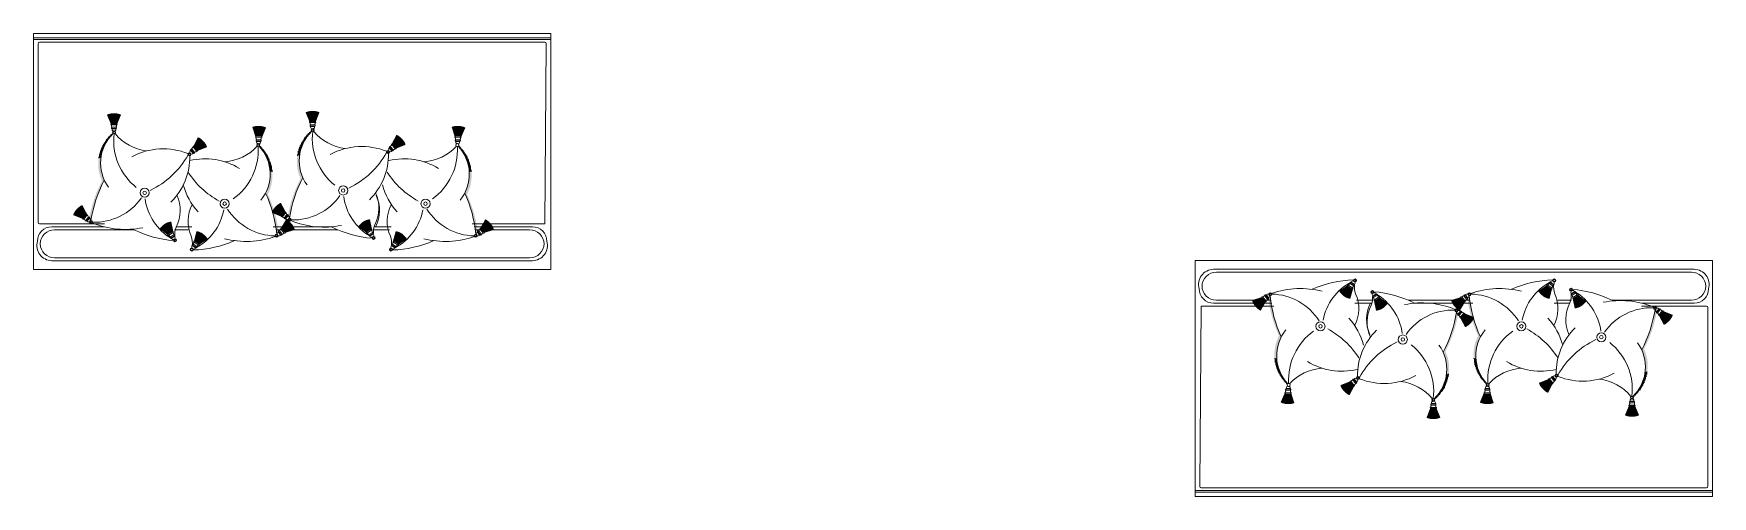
# Model space of a CAD drawing. Header units: inches. Extents: x 327481 to 195042051, y -335014 to 44773228.
# Drawn here: x 366653 to 366886.8, y -328208.4 to -328144 of the extents above; entities that cross this region are included whole.
import ezdxf

# ---------------------------------------------------------------- set-up
doc = ezdxf.new("R2010")
doc.units = ezdxf.units.IN
doc.header["$MEASUREMENT"] = 0
doc.layers.add('furniture', color=251, linetype='Continuous', lineweight=13)
pattern_1 = [(242.8598708, (46.934024, 123.029515), (0.001786885337, -0.002433010644), [0, -0.0027])]
pattern_2 = [(242.8598708, (46.934024, 123.8614323), (0.001786885337, -0.002433010644), [0, -0.0027])]
pattern_3 = [(114.1448937, (47.2678317, 134.0139328), (0.00191157614, 0.0023363169), [0, -0.0027])]
pattern_4 = [(114.1448937, (47.258142, 134.8435324), (0.00191157614, 0.0023363169), [0, -0.0027])]

# ---------------------------------------------------------------- blocks, each defined once
blk = doc.blocks.new('sofa')
h = blk.add_hatch()
h.set_pattern_fill('DOTS', color=256, scale=0.0432, angle=559.8083, style=0)
h.set_pattern_definition(pattern_4)
h.paths.add_polyline_path([(-120.3782, 134.1196, 0.085347), (-120.3787, 134.1217, 0.346667), (-120.369, 134.1252), (-120.3689, 134.1251, 0.962307), (-120.3672, 134.1268, -0.000005), (-120.3672, 134.1268, 0.266117), (-120.3648, 134.1263, -0.012545), (-120.3387, 134.1208, 0.01378), (-120.3301, 134.1101, 0.02307)])
h.paths.add_polyline_path([(-120.3301, 134.1101, -0.01378), (-120.3387, 134.1208, -0.063062), (-120.2134, 134.0739, 0.012257), (-120.2209, 134.0702, 0.054739)])
h.paths.add_polyline_path([(-120.186, 134.0837, 0.012903), (-120.1818, 134.074, 0.042691), (-120.2091, 134.0642, 0.00624), (-120.2209, 134.0702, -0.055194)])
h.paths.add_polyline_path([(-120.1818, 134.074, -0.012903), (-120.186, 134.0837, -0.099932), (-120.1189, 134.0876), (-120.1146, 134.0779, 0.100151)])
h = blk.add_hatch()
h.set_pattern_fill('DOTS', color=256, scale=0.0432, angle=559.8083, style=0)
h.set_pattern_definition(pattern_4)
h.paths.add_polyline_path([(-120.1146, 134.0779), (-120.1189, 134.0876, -0.038784), (-120.0932, 134.0819, 0.001847), (-120.1024, 134.0757, 0.018128)])
h.paths.add_polyline_path([(-120.1024, 134.0757, -0.001847), (-120.0932, 134.0819, -0.036379), (-120.0702, 134.0729, 0.005703), (-120.088, 134.0719, 0.022025)])
h.paths.add_polyline_path([(-120.088, 134.0719, -0.005703), (-120.0702, 134.0729, -0.1075), (-120.0129, 134.0289, 0.132171), (-120.0156, 134.027, 0.127339)])
h = blk.add_hatch()
h.set_pattern_fill('DOTS', color=256, scale=0.0432, angle=602.85987, style=0)
h.set_pattern_definition(pattern_2)
h.paths.add_polyline_path([(-120.4355, 133.3438, -0.085347), (-120.436, 133.3418, -0.346667), (-120.4266, 133.3377), (-120.4264, 133.3378, -0.962307), (-120.4249, 133.3361, 0.000005), (-120.4249, 133.3361, -0.266117), (-120.4224, 133.3364, 0.012545), (-120.3961, 133.3406, -0.01378), (-120.3869, 133.3508, -0.02307)])
h.paths.add_polyline_path([(-120.3869, 133.3508, 0.01378), (-120.3961, 133.3406, 0.063062), (-120.2686, 133.3809, -0.012257), (-120.2758, 133.3849, -0.054739)])
h.paths.add_polyline_path([(-120.2417, 133.3697, -0.012903), (-120.237, 133.3792, -0.042691), (-120.2637, 133.3903, -0.00624), (-120.2758, 133.3849, 0.055194)])
h.paths.add_polyline_path([(-120.237, 133.3792, 0.012903), (-120.2417, 133.3697, 0.099932), (-120.1749, 133.3623), (-120.17, 133.3718, -0.100151)])
h = blk.add_hatch()
h.set_pattern_fill('DOTS', color=256, scale=0.0432, angle=602.85987, style=0)
h.set_pattern_definition(pattern_2)
h.paths.add_polyline_path([(-120.17, 133.3718), (-120.1749, 133.3623, 0.038784), (-120.1489, 133.3667, -0.001847), (-120.1578, 133.3733, -0.018128)])
h.paths.add_polyline_path([(-120.1578, 133.3733, 0.001847), (-120.1489, 133.3667, 0.036379), (-120.1254, 133.3744, -0.005703), (-120.1431, 133.3763, -0.022025)])
h.paths.add_polyline_path([(-120.1431, 133.3763, 0.005703), (-120.1254, 133.3744, 0.1075), (-120.066, 133.4154, -0.132171), (-120.0685, 133.4174, -0.127339)])
h = blk.add_hatch()
h.set_pattern_fill('DOTS', color=256, scale=0.0432, angle=559.8083, style=0)
h.set_pattern_definition(pattern_3)
h.paths.add_polyline_path([(-120.3685, 133.29, 0.085347), (-120.369, 133.2921, 0.346667), (-120.3593, 133.2956), (-120.3592, 133.2955, 0.962307), (-120.3576, 133.2972, -0.000005), (-120.3575, 133.2972, 0.266117), (-120.3551, 133.2967, -0.012545), (-120.329, 133.2912, 0.01378), (-120.3204, 133.2805, 0.02307)])
h.paths.add_polyline_path([(-120.3204, 133.2805, -0.01378), (-120.329, 133.2912, -0.063062), (-120.2037, 133.2443, 0.012257), (-120.2112, 133.2406, 0.054739)])
h.paths.add_polyline_path([(-120.1763, 133.2541, 0.012903), (-120.1721, 133.2444, 0.042691), (-120.1994, 133.2346, 0.00624), (-120.2112, 133.2406, -0.055194)])
h.paths.add_polyline_path([(-120.1721, 133.2444, -0.012903), (-120.1763, 133.2541, -0.099932), (-120.1092, 133.258), (-120.1049, 133.2483, 0.100151)])
h = blk.add_hatch()
h.set_pattern_fill('DOTS', color=256, scale=0.0432, angle=559.8083, style=0)
h.set_pattern_definition(pattern_3)
h.paths.add_polyline_path([(-120.1049, 133.2483), (-120.1092, 133.258, -0.038784), (-120.0835, 133.2523, 0.001847), (-120.0927, 133.2461, 0.018128)])
h.paths.add_polyline_path([(-120.0927, 133.2461, -0.001847), (-120.0835, 133.2523, -0.036379), (-120.0605, 133.2433, 0.005703), (-120.0783, 133.2423, 0.022025)])
h.paths.add_polyline_path([(-120.0783, 133.2423, -0.005703), (-120.0605, 133.2433, -0.1075), (-120.0033, 133.1993, 0.132171), (-120.0059, 133.1974, 0.127339)])
h = blk.add_hatch()
h.set_pattern_fill('DOTS', color=256, scale=0.0432, angle=602.85987, style=0)
h.set_pattern_definition(pattern_1)
h.paths.add_polyline_path([(-120.4355, 132.5119, -0.085347), (-120.436, 132.5099, -0.346667), (-120.4266, 132.5058), (-120.4264, 132.5059, -0.962307), (-120.4249, 132.5042, 0.000005), (-120.4249, 132.5042, -0.266117), (-120.4224, 132.5045, 0.012545), (-120.3961, 132.5086, -0.01378), (-120.3869, 132.5189, -0.02307)])
h.paths.add_polyline_path([(-120.3869, 132.5189, 0.01378), (-120.3961, 132.5086, 0.063062), (-120.2686, 132.549, -0.012257), (-120.2758, 132.553, -0.054739)])
h.paths.add_polyline_path([(-120.2417, 132.5378, -0.012903), (-120.237, 132.5473, -0.042691), (-120.2637, 132.5584, -0.00624), (-120.2758, 132.553, 0.055194)])
h.paths.add_polyline_path([(-120.237, 132.5473, 0.012903), (-120.2417, 132.5378, 0.099932), (-120.1749, 132.5304), (-120.17, 132.5398, -0.100151)])
h = blk.add_hatch()
h.set_pattern_fill('DOTS', color=256, scale=0.0432, angle=602.85987, style=0)
h.set_pattern_definition(pattern_1)
h.paths.add_polyline_path([(-120.17, 132.5398), (-120.1749, 132.5304, 0.038784), (-120.1489, 132.5348, -0.001847), (-120.1578, 132.5414, -0.018128)])
h.paths.add_polyline_path([(-120.1578, 132.5414, 0.001847), (-120.1489, 132.5348, 0.036379), (-120.1254, 132.5424, -0.005703), (-120.1431, 132.5444, -0.022025)])
h.paths.add_polyline_path([(-120.1431, 132.5444, 0.005703), (-120.1254, 132.5424, 0.1075), (-120.066, 132.5834, -0.132171), (-120.0685, 132.5855, -0.127339)])
for p, q in [((-120.5821, 134.3595), (-120.5821, 132.1995)), ((-119.5981, 134.3595), (-120.5821, 134.3595)), ((-120.3927, 134.3349), (-120.3927, 134.0635)), ((-119.6401, 134.3409), (-120.3867, 134.3409)), ((-119.6341, 133.4927), (-119.6341, 134.3349)), ((-119.6221, 133.4927), (-119.6221, 134.3595)), ((-119.6161, 133.2036), (-119.6161, 134.3595)), ((-119.5981, 132.1995), (-119.5981, 134.3595)), ((-120.5461, 134.2835), (-120.5461, 134.1433)), ((-120.5461, 132.7829), (-120.5461, 134.2394)), ((-120.5341, 132.7949), (-120.5341, 134.2715)), ((-120.4167, 134.2715), (-120.4167, 133.94)), ((-120.4047, 134.2835), (-120.4047, 134.0631)), ((-120.3683, 134.1537), (-120.3527, 134.1396)), ((-120.3812, 134.1364), (-120.3689, 134.1251)), ((-120.3796, 134.1381), (-120.3673, 134.1269)), ((-120.3762, 134.1418), (-120.3639, 134.1306)), ((-120.3717, 134.15), (-120.3561, 134.1359)), ((-119.996, 134.032), (-119.996, 134.0153)), ((-119.9936, 134.032), (-119.9937, 134.0153)), ((-119.9886, 134.0319), (-119.9887, 134.0153)), ((-119.9794, 134.0341), (-119.9795, 134.0131)), ((-119.9744, 134.0341), (-119.9745, 134.013)), ((-120.4528, 133.7843), (-120.444, 133.7701)), ((-120.4509, 133.7855), (-120.4421, 133.7714)), ((-120.4466, 133.7881), (-120.4378, 133.774)), ((-120.44, 133.7949), (-120.4289, 133.777)), ((-120.4357, 133.7975), (-120.4246, 133.7797)), ((-120.4167, 133.7102), (-120.4167, 133.7703)), ((-120.4047, 133.7633), (-120.4047, 133.6986)), ((-120.4047, 133.7126), (-120.4047, 133.7633)), ((-120.4925, 133.6826), (-120.483, 133.6963)), ((-120.4906, 133.6813), (-120.4811, 133.695)), ((-120.4865, 133.6784), (-120.477, 133.6921)), ((-120.4802, 133.6714), (-120.4682, 133.6886)), ((-120.4761, 133.6685), (-120.4641, 133.6858)), ((-120.0854, 133.7036), (-120.0976, 133.6923)), ((-120.0838, 133.7019), (-120.096, 133.6906)), ((-120.0804, 133.6982), (-120.0927, 133.6869)), ((-120.0726, 133.693), (-120.088, 133.6787)), ((-120.0692, 133.6893), (-120.0846, 133.675)), ((-119.6341, 133.4927), (-119.6341, 133.2036)), ((-119.6221, 133.4927), (-119.6221, 133.2036)), ((-120.0492, 133.4114), (-120.0484, 133.4281)), ((-120.0469, 133.4113), (-120.046, 133.4279)), ((-120.0419, 133.411), (-120.041, 133.4277)), ((-120.0328, 133.4084), (-120.0318, 133.4294)), ((-120.0278, 133.4082), (-120.0268, 133.4292)), ((-120.4393, 133.3273), (-120.4264, 133.3378)), ((-120.4379, 133.3255), (-120.425, 133.336)), ((-120.4347, 133.3216), (-120.4218, 133.3322)), ((-120.4306, 133.3131), (-120.4143, 133.3265)), ((-120.4274, 133.3092), (-120.4111, 133.3226)), ((-120.4167, 133.0893), (-120.4167, 133.346)), ((-120.4047, 133.1151), (-120.4047, 133.3586)), ((-120.3666, 133.3122), (-120.3542, 133.301)), ((-120.362, 133.3204), (-120.3464, 133.3063)), ((-120.3586, 133.3241), (-120.3431, 133.31)), ((-120.3715, 133.3068), (-120.3592, 133.2955)), ((-120.3699, 133.3085), (-120.3576, 133.2973)), ((-119.9863, 133.2024), (-119.9863, 133.1857)), ((-119.984, 133.2024), (-119.984, 133.1857)), ((-119.979, 133.2023), (-119.979, 133.1857)), ((-119.9698, 133.2045), (-119.9698, 133.1835)), ((-119.9648, 133.2045), (-119.9648, 133.1835)), ((-119.6341, 133.2036), (-119.6341, 132.2241)), ((-119.6221, 133.2036), (-119.6221, 132.1995)), ((-119.6161, 133.2036), (-119.6161, 132.1995)), ((-120.4303, 132.9653), (-120.4192, 132.9474)), ((-120.4261, 132.9679), (-120.4149, 132.9501)), ((-120.4432, 132.9547), (-120.4343, 132.9405)), ((-120.4412, 132.9559), (-120.4324, 132.9418)), ((-120.4369, 132.9585), (-120.4281, 132.9444)), ((-120.4167, 132.9394), (-120.4167, 132.8724)), ((-120.4047, 132.8661), (-120.4047, 132.9369)), ((-120.4925, 132.8507), (-120.483, 132.8644)), ((-120.4906, 132.8494), (-120.4811, 132.8631)), ((-120.4865, 132.8465), (-120.477, 132.8602)), ((-120.4802, 132.8395), (-120.4682, 132.8567)), ((-120.4761, 132.8366), (-120.4641, 132.8539)), ((-120.0757, 132.874), (-120.0879, 132.8627)), ((-120.0741, 132.8723), (-120.0864, 132.861)), ((-120.0707, 132.8686), (-120.083, 132.8573)), ((-120.0629, 132.8634), (-120.0783, 132.8491)), ((-120.0595, 132.8597), (-120.0749, 132.8454)), ((-120.5461, 132.2754), (-120.5461, 132.7829)), ((-120.5341, 132.2874), (-120.5341, 132.7949)), ((-120.0492, 132.5795), (-120.0484, 132.5961)), ((-120.0469, 132.5794), (-120.046, 132.596)), ((-120.0419, 132.5791), (-120.041, 132.5958)), ((-120.0328, 132.5765), (-120.0318, 132.5975)), ((-120.0278, 132.5762), (-120.0268, 132.5973)), ((-120.4393, 132.4954), (-120.4264, 132.5059)), ((-120.4379, 132.4936), (-120.425, 132.5041)), ((-120.4347, 132.4897), (-120.4218, 132.5003)), ((-120.4306, 132.4812), (-120.4143, 132.4945)), ((-120.4274, 132.4773), (-120.4111, 132.4907)), ((-120.4167, 132.2874), (-120.4167, 132.5141)), ((-120.4047, 132.2754), (-120.4047, 132.5193)), ((-120.3927, 132.2241), (-120.3927, 132.527)), ((-119.5981, 132.1995), (-120.5821, 132.1995)), ((-119.6401, 132.2181), (-120.3927, 132.2241))]:
    blk.add_line(p, q)
at = {"color": 8}
for p, q in [((-120.3698, 134.1544), (-120.3547, 134.1926)), ((-120.3695, 134.1544), (-120.3541, 134.1923)), ((-120.3693, 134.1543), (-120.3536, 134.1921)), ((-120.369, 134.1542), (-120.353, 134.1919)), ((-120.3688, 134.1541), (-120.3524, 134.1917)), ((-120.3685, 134.1539), (-120.3519, 134.1915)), ((-120.3683, 134.1537), (-120.3513, 134.1912)), ((-120.3681, 134.1536), (-120.3508, 134.191)), ((-120.3679, 134.1534), (-120.3502, 134.1907)), ((-120.3677, 134.1532), (-120.3497, 134.1905)), ((-120.3675, 134.153), (-120.3491, 134.1902)), ((-120.3672, 134.1528), (-120.3486, 134.19)), ((-120.367, 134.1526), (-120.348, 134.1897)), ((-120.3668, 134.1524), (-120.3475, 134.1894)), ((-120.3666, 134.1522), (-120.3469, 134.1892)), ((-120.3664, 134.152), (-120.3464, 134.1889)), ((-120.3662, 134.1518), (-120.3459, 134.1886)), ((-120.366, 134.1517), (-120.3453, 134.1883)), ((-120.3658, 134.1515), (-120.3448, 134.188)), ((-120.3656, 134.1513), (-120.3443, 134.1877)), ((-120.3654, 134.1511), (-120.3437, 134.1874)), ((-120.3652, 134.1509), (-120.3432, 134.1871)), ((-120.365, 134.1507), (-120.3427, 134.1868)), ((-120.3648, 134.1506), (-120.3422, 134.1865)), ((-120.3646, 134.1504), (-120.3417, 134.1862)), ((-120.3644, 134.1502), (-120.3411, 134.1859)), ((-120.3642, 134.15), (-120.3406, 134.1855)), ((-120.364, 134.1498), (-120.3401, 134.1852)), ((-120.3638, 134.1497), (-120.3396, 134.1849)), ((-120.3636, 134.1495), (-120.3391, 134.1845)), ((-120.3634, 134.1493), (-120.3386, 134.1842)), ((-120.3632, 134.1491), (-120.3381, 134.1838)), ((-120.363, 134.149), (-120.3376, 134.1835)), ((-120.3628, 134.1488), (-120.3371, 134.1831)), ((-120.3626, 134.1486), (-120.3366, 134.1828)), ((-120.3625, 134.1484), (-120.3362, 134.1824)), ((-120.3623, 134.1482), (-120.3357, 134.182)), ((-120.3621, 134.1481), (-120.3352, 134.1816)), ((-120.3619, 134.1479), (-120.3347, 134.1813)), ((-120.3617, 134.1477), (-120.3343, 134.1809)), ((-120.3615, 134.1475), (-120.3338, 134.1805)), ((-120.3613, 134.1474), (-120.3333, 134.1801)), ((-120.3611, 134.1472), (-120.3329, 134.1797)), ((-120.3609, 134.147), (-120.3324, 134.1793)), ((-120.3607, 134.1468), (-120.3319, 134.1789)), ((-120.3605, 134.1467), (-120.3315, 134.1785)), ((-120.3605, 134.1467), (-120.3315, 134.1785)), ((-120.3603, 134.1465), (-120.331, 134.1781)), ((-120.3601, 134.1463), (-120.3306, 134.1777)), ((-120.3599, 134.1461), (-120.3302, 134.1773)), ((-120.3598, 134.146), (-120.3297, 134.1768)), ((-120.3596, 134.1458), (-120.3293, 134.1764)), ((-120.3594, 134.1456), (-120.3289, 134.176)), ((-120.3592, 134.1454), (-120.3284, 134.1755)), ((-120.359, 134.1453), (-120.328, 134.1751)), ((-120.3588, 134.1451), (-120.3276, 134.1747)), ((-120.3586, 134.1449), (-120.3272, 134.1742)), ((-120.3584, 134.1447), (-120.3268, 134.1738)), ((-120.3582, 134.1445), (-120.3264, 134.1733)), ((-120.358, 134.1444), (-120.326, 134.1729)), ((-120.3578, 134.1442), (-120.3256, 134.1724)), ((-120.3576, 134.144), (-120.3252, 134.1719)), ((-120.3574, 134.1438), (-120.3248, 134.1715)), ((-120.3572, 134.1437), (-120.3244, 134.171)), ((-120.357, 134.1435), (-120.324, 134.1705)), ((-120.3568, 134.1433), (-120.3236, 134.1701)), ((-120.3566, 134.1431), (-120.3233, 134.1696)), ((-120.3564, 134.1429), (-120.3229, 134.1691)), ((-120.3562, 134.1428), (-120.3225, 134.1686)), ((-120.356, 134.1426), (-120.3222, 134.1681)), ((-120.3558, 134.1424), (-120.3218, 134.1676)), ((-120.3556, 134.1422), (-120.3215, 134.1671)), ((-120.3554, 134.142), (-120.3211, 134.1666)), ((-120.3552, 134.1418), (-120.3208, 134.1661)), ((-120.355, 134.1417), (-120.3204, 134.1656)), ((-120.3548, 134.1415), (-120.3201, 134.1651)), ((-120.3546, 134.1413), (-120.3198, 134.1646)), ((-120.3544, 134.1411), (-120.3195, 134.1641)), ((-120.3542, 134.1409), (-120.3191, 134.1636)), ((-120.354, 134.1407), (-120.3188, 134.1631)), ((-120.3538, 134.1405), (-120.3185, 134.1626)), ((-120.3536, 134.1403), (-120.3182, 134.162)), ((-120.3534, 134.1401), (-120.3179, 134.1615)), ((-120.3532, 134.14), (-120.3176, 134.161)), ((-120.353, 134.1398), (-120.3173, 134.1605)), ((-120.3527, 134.1396), (-120.317, 134.1599)), ((-120.3525, 134.1394), (-120.3167, 134.1594)), ((-120.3524, 134.1391), (-120.3164, 134.1589)), ((-120.3522, 134.1389), (-120.3162, 134.1583)), ((-120.3521, 134.1387), (-120.3159, 134.1578)), ((-120.352, 134.1384), (-120.3156, 134.1572)), ((-119.975, 134.0356), (-119.9366, 134.0501)), ((-119.9748, 134.0354), (-119.9363, 134.0495)), ((-119.9747, 134.0352), (-119.9361, 134.049)), ((-119.9747, 134.012), (-119.9362, 133.998)), ((-119.9746, 134.0349), (-119.9359, 134.0484)), ((-119.9746, 134.0125), (-119.9358, 133.9991)), ((-119.9746, 134.0122), (-119.936, 133.9985)), ((-119.9745, 134.0346), (-119.9357, 134.0478)), ((-119.9745, 134.0344), (-119.9355, 134.0473)), ((-119.9745, 134.0302), (-119.933, 134.0385)), ((-119.9745, 134.0299), (-119.9329, 134.0379)), ((-119.9745, 134.0296), (-119.9327, 134.0373)), ((-119.9745, 134.0294), (-119.9326, 134.0367)), ((-119.9745, 134.0291), (-119.9325, 134.0361)), ((-119.9745, 134.0288), (-119.9324, 134.0355)), ((-119.9745, 134.0286), (-119.9323, 134.035)), ((-119.9745, 134.0283), (-119.9322, 134.0344)), ((-119.9745, 134.028), (-119.9321, 134.0338)), ((-119.9745, 134.0278), (-119.932, 134.0332)), ((-119.9745, 134.0275), (-119.932, 134.0325)), ((-119.9745, 134.0272), (-119.9319, 134.0319)), ((-119.9745, 134.027), (-119.9318, 134.0313)), ((-119.9745, 134.0267), (-119.9317, 134.0307)), ((-119.9745, 134.0264), (-119.9317, 134.0301)), ((-119.9745, 134.0262), (-119.9316, 134.0295)), ((-119.9745, 134.0259), (-119.9316, 134.0289)), ((-119.9745, 134.0257), (-119.9315, 134.0283)), ((-119.9745, 134.0254), (-119.9315, 134.0277)), ((-119.9745, 134.0251), (-119.9315, 134.0271)), ((-119.9745, 134.0249), (-119.9314, 134.0265)), ((-119.9745, 134.0246), (-119.9314, 134.0259)), ((-119.9745, 134.0244), (-119.9314, 134.0253)), ((-119.9745, 134.0241), (-119.9314, 134.0247)), ((-119.9745, 134.0238), (-119.9314, 134.0241)), ((-119.9745, 134.0236), (-119.9314, 134.0235)), ((-119.9745, 134.0236), (-119.9314, 134.0235)), ((-119.9745, 134.0233), (-119.9314, 134.0229)), ((-119.9745, 134.023), (-119.9314, 134.0222)), ((-119.9745, 134.0228), (-119.9314, 134.0216)), ((-119.9745, 134.0225), (-119.9314, 134.021)), ((-119.9745, 134.0223), (-119.9315, 134.0204)), ((-119.9745, 134.022), (-119.9315, 134.0198)), ((-119.9745, 134.0217), (-119.9315, 134.0192)), ((-119.9745, 134.0215), (-119.9316, 134.0186)), ((-119.9745, 134.0212), (-119.9316, 134.018)), ((-119.9745, 134.021), (-119.9317, 134.0174)), ((-119.9745, 134.0207), (-119.9317, 134.0168)), ((-119.9745, 134.0204), (-119.9318, 134.0162)), ((-119.9745, 134.0202), (-119.9318, 134.0156)), ((-119.9745, 134.0199), (-119.9319, 134.015)), ((-119.9745, 134.0196), (-119.932, 134.0144)), ((-119.9745, 134.0194), (-119.9321, 134.0138)), ((-119.9745, 134.0191), (-119.9322, 134.0132)), ((-119.9745, 134.0188), (-119.9323, 134.0126)), ((-119.9745, 134.0186), (-119.9324, 134.012)), ((-119.9745, 134.0183), (-119.9325, 134.0114)), ((-119.9745, 134.018), (-119.9326, 134.0108)), ((-119.9745, 134.0178), (-119.9327, 134.0102)), ((-119.9745, 134.0175), (-119.9328, 134.0096)), ((-119.9745, 134.0172), (-119.9329, 134.009)), ((-119.9745, 134.017), (-119.9331, 134.0084)), ((-119.9745, 134.0167), (-119.9332, 134.0078)), ((-119.9745, 134.0164), (-119.9333, 134.0072)), ((-119.9745, 134.0161), (-119.9335, 134.0066)), ((-119.9745, 134.0159), (-119.9336, 134.006)), ((-119.9745, 134.0156), (-119.9338, 134.0055)), ((-119.9745, 134.0153), (-119.934, 134.0049)), ((-119.9745, 134.015), (-119.9341, 134.0043)), ((-119.9745, 134.0148), (-119.9343, 134.0037)), ((-119.9745, 134.0145), (-119.9345, 134.0031)), ((-119.9745, 134.0142), (-119.9346, 134.0026)), ((-119.9745, 134.0139), (-119.9348, 134.002)), ((-119.9745, 134.0136), (-119.935, 134.0014)), ((-119.9745, 134.0133), (-119.9352, 134.0008)), ((-119.9745, 134.0131), (-119.9354, 134.0003)), ((-119.9745, 134.0128), (-119.9356, 133.9997)), ((-119.9744, 134.0341), (-119.9353, 134.0467)), ((-119.9744, 134.0338), (-119.9351, 134.0461)), ((-119.9744, 134.0335), (-119.9349, 134.0455)), ((-119.9744, 134.0332), (-119.9347, 134.045)), ((-119.9744, 134.0329), (-119.9345, 134.0444)), ((-119.9744, 134.0327), (-119.9344, 134.0438)), ((-119.9744, 134.0324), (-119.9342, 134.0432)), ((-119.9744, 134.0321), (-119.934, 134.0426)), ((-119.9745, 134.0318), (-119.9339, 134.0421)), ((-119.9745, 134.0316), (-119.9337, 134.0415)), ((-119.9745, 134.0313), (-119.9335, 134.0409)), ((-119.9745, 134.031), (-119.9334, 134.0403)), ((-119.9745, 134.0307), (-119.9333, 134.0397)), ((-119.9745, 134.0305), (-119.9331, 134.0391)), ((-119.975, 134.0115), (-119.9367, 133.9969)), ((-119.9749, 134.0117), (-119.9365, 133.9974)), ((-120.437, 133.7985), (-120.4121, 133.8312)), ((-120.4368, 133.7984), (-120.4116, 133.8308)), ((-120.4365, 133.7983), (-120.4112, 133.8305)), ((-120.4363, 133.7981), (-120.4107, 133.8301)), ((-120.4361, 133.7979), (-120.4102, 133.8297)), ((-120.4359, 133.7977), (-120.4097, 133.8294)), ((-120.4357, 133.7975), (-120.4093, 133.829)), ((-120.4356, 133.7973), (-120.4088, 133.8286)), ((-120.4354, 133.797), (-120.4083, 133.8282)), ((-120.4353, 133.7968), (-120.4079, 133.8278)), ((-120.4351, 133.7965), (-120.4074, 133.8274)), ((-120.435, 133.7963), (-120.4069, 133.827)), ((-120.4348, 133.7961), (-120.4065, 133.8266)), ((-120.4347, 133.7958), (-120.406, 133.8262)), ((-120.4345, 133.7956), (-120.4056, 133.8258)), ((-120.4344, 133.7954), (-120.4051, 133.8254)), ((-120.4343, 133.7951), (-120.4047, 133.825)), ((-120.4341, 133.7949), (-120.4043, 133.8246)), ((-120.434, 133.7947), (-120.4038, 133.8241)), ((-120.4338, 133.7944), (-120.4034, 133.8237)), ((-120.4337, 133.7942), (-120.403, 133.8233)), ((-120.4335, 133.794), (-120.4025, 133.8228)), ((-120.4334, 133.7937), (-120.4021, 133.8224)), ((-120.4332, 133.7935), (-120.4017, 133.822)), ((-120.4331, 133.7933), (-120.4013, 133.8215)), ((-120.433, 133.793), (-120.4009, 133.8211)), ((-120.4328, 133.7928), (-120.4005, 133.8206)), ((-120.4327, 133.7926), (-120.4001, 133.8202)), ((-120.4325, 133.7924), (-120.3997, 133.8197)), ((-120.4324, 133.7921), (-120.3993, 133.8192)), ((-120.4323, 133.7919), (-120.3989, 133.8188)), ((-120.4321, 133.7917), (-120.3985, 133.8183)), ((-120.432, 133.7915), (-120.3982, 133.8178)), ((-120.4318, 133.7912), (-120.3978, 133.8173)), ((-120.4317, 133.791), (-120.3974, 133.8169)), ((-120.4316, 133.7908), (-120.397, 133.8164)), ((-120.4314, 133.7906), (-120.3967, 133.8159)), ((-120.4313, 133.7904), (-120.3963, 133.8154)), ((-120.4311, 133.7901), (-120.396, 133.8149)), ((-120.431, 133.7899), (-120.3956, 133.8144)), ((-120.4309, 133.7897), (-120.3953, 133.8139)), ((-120.4307, 133.7895), (-120.3949, 133.8134)), ((-120.4306, 133.7892), (-120.3946, 133.8129)), ((-120.4305, 133.789), (-120.3943, 133.8124)), ((-120.4303, 133.7888), (-120.3939, 133.8119)), ((-120.4302, 133.7886), (-120.3936, 133.8114)), ((-120.4302, 133.7886), (-120.3936, 133.8114)), ((-120.43, 133.7884), (-120.3933, 133.8109)), ((-120.4299, 133.7881), (-120.393, 133.8103)), ((-120.4298, 133.7879), (-120.3927, 133.8098)), ((-120.4296, 133.7877), (-120.3924, 133.8093)), ((-120.4295, 133.7875), (-120.3921, 133.8088)), ((-120.4293, 133.7873), (-120.3918, 133.8082)), ((-120.4292, 133.787), (-120.3915, 133.8077)), ((-120.4291, 133.7868), (-120.3912, 133.8072)), ((-120.4289, 133.7866), (-120.3909, 133.8066)), ((-120.4288, 133.7864), (-120.3906, 133.8061)), ((-120.4287, 133.7861), (-120.3904, 133.8055)), ((-120.4285, 133.7859), (-120.3901, 133.805)), ((-120.4284, 133.7857), (-120.3898, 133.8044)), ((-120.4282, 133.7855), (-120.3896, 133.8039)), ((-120.4281, 133.7852), (-120.3893, 133.8033)), ((-120.428, 133.785), (-120.3891, 133.8028)), ((-120.4278, 133.7848), (-120.3888, 133.8022)), ((-120.4277, 133.7846), (-120.3886, 133.8017)), ((-120.4275, 133.7843), (-120.3883, 133.8011)), ((-120.4274, 133.7841), (-120.3881, 133.8006)), ((-120.4273, 133.7839), (-120.3879, 133.8)), ((-120.4271, 133.7837), (-120.3877, 133.7994)), ((-120.427, 133.7834), (-120.3875, 133.7989)), ((-120.4268, 133.7832), (-120.3872, 133.7983)), ((-120.4267, 133.783), (-120.387, 133.7977)), ((-120.4265, 133.7827), (-120.3868, 133.7971)), ((-120.4264, 133.7825), (-120.3866, 133.7966)), ((-120.4262, 133.7823), (-120.3865, 133.796)), ((-120.4261, 133.782), (-120.3863, 133.7954)), ((-120.426, 133.7818), (-120.3861, 133.7948)), ((-120.4258, 133.7816), (-120.3859, 133.7943)), ((-120.4257, 133.7813), (-120.3857, 133.7937)), ((-120.4255, 133.7811), (-120.3856, 133.7931)), ((-120.4254, 133.7809), (-120.3854, 133.7925)), ((-120.4252, 133.7806), (-120.3853, 133.7919)), ((-120.4251, 133.7804), (-120.3851, 133.7913)), ((-120.4249, 133.7801), (-120.385, 133.7907)), ((-120.4248, 133.7799), (-120.3848, 133.7902)), ((-120.4246, 133.7797), (-120.3847, 133.7896)), ((-120.4245, 133.7794), (-120.3845, 133.789)), ((-120.4244, 133.7791), (-120.3844, 133.7884)), ((-120.4243, 133.7789), (-120.3843, 133.7878)), ((-120.4242, 133.7786), (-120.3842, 133.7872)), ((-120.4242, 133.7783), (-120.3841, 133.7866)), ((-120.4242, 133.778), (-120.384, 133.786)), ((-120.4774, 133.6676), (-120.4543, 133.6337)), ((-120.4772, 133.6677), (-120.4538, 133.634)), ((-120.4769, 133.6678), (-120.4533, 133.6343)), ((-120.4767, 133.6679), (-120.4528, 133.6347)), ((-120.4765, 133.6681), (-120.4523, 133.635)), ((-120.4763, 133.6683), (-120.4518, 133.6353)), ((-120.4761, 133.6685), (-120.4513, 133.6357)), ((-120.4759, 133.6688), (-120.4508, 133.6361)), ((-120.4758, 133.669), (-120.4503, 133.6364)), ((-120.4756, 133.6692), (-120.4498, 133.6368)), ((-120.4755, 133.6695), (-120.4494, 133.6372)), ((-120.4753, 133.6697), (-120.4489, 133.6375)), ((-120.4751, 133.6699), (-120.4484, 133.6379)), ((-120.475, 133.6701), (-120.4479, 133.6383)), ((-120.4748, 133.6704), (-120.4475, 133.6387)), ((-120.4747, 133.6706), (-120.447, 133.6391)), ((-120.4745, 133.6708), (-120.4465, 133.6395)), ((-120.4743, 133.6711), (-120.4461, 133.6399)), ((-120.4742, 133.6713), (-120.4456, 133.6403)), ((-120.474, 133.6715), (-120.4452, 133.6407)), ((-120.4739, 133.6717), (-120.4447, 133.6411)), ((-120.4737, 133.6719), (-120.4443, 133.6415)), ((-120.4736, 133.6722), (-120.4438, 133.6419)), ((-120.4734, 133.6724), (-120.4434, 133.6423)), ((-120.4733, 133.6726), (-120.443, 133.6427)), ((-120.4731, 133.6728), (-120.4425, 133.6432)), ((-120.4729, 133.6731), (-120.4421, 133.6436)), ((-120.4728, 133.6733), (-120.4417, 133.644)), ((-120.4726, 133.6735), (-120.4413, 133.6445)), ((-120.4725, 133.6737), (-120.4409, 133.6449)), ((-120.4723, 133.6739), (-120.4405, 133.6454)), ((-120.4722, 133.6741), (-120.44, 133.6458)), ((-120.472, 133.6744), (-120.4396, 133.6463)), ((-120.4719, 133.6746), (-120.4392, 133.6467)), ((-120.4717, 133.6748), (-120.4388, 133.6472)), ((-120.4716, 133.675), (-120.4385, 133.6477)), ((-120.4714, 133.6752), (-120.4381, 133.6481)), ((-120.4713, 133.6754), (-120.4377, 133.6486)), ((-120.4711, 133.6756), (-120.4373, 133.6491)), ((-120.471, 133.6759), (-120.4369, 133.6495)), ((-120.4708, 133.6761), (-120.4366, 133.65)), ((-120.4707, 133.6763), (-120.4362, 133.6505)), ((-120.4705, 133.6765), (-120.4358, 133.651)), ((-120.4704, 133.6767), (-120.4355, 133.6515)), ((-120.4702, 133.6769), (-120.4351, 133.652)), ((-120.4701, 133.6771), (-120.4348, 133.6525)), ((-120.4701, 133.6771), (-120.4348, 133.6525)), ((-120.4699, 133.6774), (-120.4344, 133.653)), ((-120.4698, 133.6776), (-120.4341, 133.6535)), ((-120.4696, 133.6778), (-120.4337, 133.654)), ((-120.4695, 133.678), (-120.4334, 133.6545)), ((-120.4693, 133.6782), (-120.4331, 133.655)), ((-120.4692, 133.6784), (-120.4328, 133.6555)), ((-120.469, 133.6786), (-120.4324, 133.656)), ((-120.4689, 133.6789), (-120.4321, 133.6566)), ((-120.4687, 133.6791), (-120.4318, 133.6571)), ((-120.4686, 133.6793), (-120.4315, 133.6576)), ((-120.4684, 133.6795), (-120.4312, 133.6581)), ((-120.4683, 133.6797), (-120.4309, 133.6587)), ((-120.4681, 133.6799), (-120.4306, 133.6592)), ((-120.468, 133.6802), (-120.4303, 133.6597)), ((-120.4678, 133.6804), (-120.43, 133.6603)), ((-120.4677, 133.6806), (-120.4298, 133.6608)), ((-120.4675, 133.6808), (-120.4295, 133.6614)), ((-120.4674, 133.681), (-120.4292, 133.6619)), ((-120.4672, 133.6812), (-120.429, 133.6624)), ((-120.4671, 133.6815), (-120.4287, 133.663)), ((-120.4669, 133.6817), (-120.4285, 133.6635)), ((-120.4668, 133.6819), (-120.4282, 133.6641)), ((-120.4666, 133.6821), (-120.428, 133.6647)), ((-120.4665, 133.6823), (-120.4277, 133.6652)), ((-120.4663, 133.6826), (-120.4275, 133.6658)), ((-120.4661, 133.6828), (-120.4273, 133.6663)), ((-120.466, 133.683), (-120.427, 133.6669)), ((-120.4658, 133.6832), (-120.4268, 133.6675)), ((-120.4657, 133.6835), (-120.4266, 133.668)), ((-120.4655, 133.6837), (-120.4264, 133.6686)), ((-120.4654, 133.6839), (-120.4262, 133.6692)), ((-120.4652, 133.6841), (-120.426, 133.6697)), ((-120.465, 133.6844), (-120.4258, 133.6703)), ((-120.4649, 133.6846), (-120.4256, 133.6709)), ((-120.4647, 133.6848), (-120.4254, 133.6715)), ((-120.4646, 133.6851), (-120.4252, 133.672)), ((-120.4644, 133.6853), (-120.4251, 133.6726)), ((-120.4642, 133.6855), (-120.4249, 133.6732)), ((-120.4641, 133.6858), (-120.4247, 133.6738)), ((-120.4639, 133.686), (-120.4245, 133.6744)), ((-120.4638, 133.6863), (-120.4244, 133.675)), ((-120.4637, 133.6865), (-120.4243, 133.6755)), ((-120.4636, 133.6874), (-120.4238, 133.6773)), ((-120.4636, 133.6871), (-120.424, 133.6767)), ((-120.4636, 133.6868), (-120.4241, 133.6761)), ((-120.0861, 133.6744), (-120.0708, 133.6363)), ((-120.0859, 133.6744), (-120.0702, 133.6365)), ((-120.0856, 133.6745), (-120.0697, 133.6367)), ((-120.0853, 133.6746), (-120.0691, 133.6369)), ((-120.0851, 133.6747), (-120.0686, 133.6372)), ((-120.0849, 133.6748), (-120.068, 133.6374)), ((-120.0846, 133.675), (-120.0674, 133.6377)), ((-120.0844, 133.6752), (-120.0669, 133.6379)), ((-120.0842, 133.6754), (-120.0663, 133.6381)), ((-120.084, 133.6756), (-120.0658, 133.6384)), ((-120.0838, 133.6758), (-120.0652, 133.6387)), ((-120.0836, 133.676), (-120.0647, 133.6389)), ((-120.0834, 133.6762), (-120.0641, 133.6392)), ((-120.0832, 133.6764), (-120.0636, 133.6395)), ((-120.083, 133.6765), (-120.0631, 133.6397)), ((-120.0828, 133.6767), (-120.0625, 133.64)), ((-120.0826, 133.6769), (-120.062, 133.6403)), ((-120.0824, 133.6771), (-120.0615, 133.6406)), ((-120.0822, 133.6773), (-120.0609, 133.6409)), ((-120.082, 133.6775), (-120.0604, 133.6412)), ((-120.0818, 133.6777), (-120.0599, 133.6415)), ((-120.0816, 133.6778), (-120.0593, 133.6418)), ((-120.0814, 133.678), (-120.0588, 133.6421)), ((-120.0812, 133.6782), (-120.0583, 133.6424)), ((-120.081, 133.6784), (-120.0578, 133.6427)), ((-120.0808, 133.6786), (-120.0573, 133.6431)), ((-120.0806, 133.6788), (-120.0568, 133.6434)), ((-120.0804, 133.6789), (-120.0563, 133.6437)), ((-120.0802, 133.6791), (-120.0558, 133.6441)), ((-120.08, 133.6793), (-120.0553, 133.6444)), ((-120.0798, 133.6795), (-120.0548, 133.6448)), ((-120.0796, 133.6797), (-120.0543, 133.6451)), ((-120.0794, 133.6798), (-120.0538, 133.6455)), ((-120.0792, 133.68), (-120.0533, 133.6458)), ((-120.079, 133.6802), (-120.0528, 133.6462)), ((-120.0788, 133.6804), (-120.0523, 133.6466)), ((-120.0786, 133.6806), (-120.0518, 133.6469)), ((-120.0784, 133.6807), (-120.0514, 133.6473)), ((-120.0782, 133.6809), (-120.0509, 133.6477)), ((-120.0781, 133.6811), (-120.0504, 133.6481)), ((-120.0779, 133.6813), (-120.05, 133.6485)), ((-120.0777, 133.6814), (-120.0495, 133.6489)), ((-120.0775, 133.6816), (-120.049, 133.6493)), ((-120.0773, 133.6818), (-120.0486, 133.6497)), ((-120.0771, 133.682), (-120.0481, 133.6501)), ((-120.0769, 133.6821), (-120.0477, 133.6505)), ((-120.0769, 133.6821), (-120.0477, 133.6505)), ((-120.0767, 133.6823), (-120.0472, 133.6509)), ((-120.0765, 133.6825), (-120.0468, 133.6513)), ((-120.0763, 133.6827), (-120.0464, 133.6517)), ((-120.0761, 133.6829), (-120.0459, 133.6522)), ((-120.0759, 133.683), (-120.0455, 133.6526)), ((-120.0757, 133.6832), (-120.0451, 133.653)), ((-120.0756, 133.6834), (-120.0446, 133.6535)), ((-120.0754, 133.6836), (-120.0442, 133.6539)), ((-120.0752, 133.6837), (-120.0438, 133.6543)), ((-120.075, 133.6839), (-120.0434, 133.6548)), ((-120.0748, 133.6841), (-120.043, 133.6552)), ((-120.0746, 133.6843), (-120.0426, 133.6557)), ((-120.0744, 133.6845), (-120.0422, 133.6561)), ((-120.0742, 133.6846), (-120.0418, 133.6566)), ((-120.074, 133.6848), (-120.0414, 133.6571)), ((-120.0738, 133.685), (-120.041, 133.6575)), ((-120.0736, 133.6852), (-120.0406, 133.658)), ((-120.0734, 133.6854), (-120.0403, 133.6585)), ((-120.0732, 133.6855), (-120.0399, 133.659)), ((-120.073, 133.6857), (-120.0395, 133.6594)), ((-120.0728, 133.6859), (-120.0392, 133.6599)), ((-120.0726, 133.6861), (-120.0388, 133.6604)), ((-120.0724, 133.6863), (-120.0384, 133.6609)), ((-120.0722, 133.6864), (-120.0381, 133.6614)), ((-120.072, 133.6866), (-120.0377, 133.6619)), ((-120.0718, 133.6868), (-120.0374, 133.6624)), ((-120.0716, 133.687), (-120.037, 133.6629)), ((-120.0714, 133.6872), (-120.0367, 133.6634)), ((-120.0712, 133.6874), (-120.0364, 133.6639)), ((-120.071, 133.6876), (-120.0361, 133.6644)), ((-120.0708, 133.6877), (-120.0357, 133.6649)), ((-120.0706, 133.6879), (-120.0354, 133.6655)), ((-120.0704, 133.6881), (-120.0351, 133.666)), ((-120.0702, 133.6883), (-120.0348, 133.6665)), ((-120.07, 133.6885), (-120.0345, 133.667)), ((-120.0698, 133.6887), (-120.0342, 133.6675)), ((-120.0696, 133.6889), (-120.0339, 133.6681)), ((-120.0694, 133.6891), (-120.0336, 133.6686)), ((-120.0692, 133.6893), (-120.0333, 133.6691)), ((-120.069, 133.6895), (-120.033, 133.6697)), ((-120.0688, 133.6897), (-120.0328, 133.6702)), ((-120.0687, 133.6899), (-120.0325, 133.6707)), ((-120.0685, 133.6905), (-120.0319, 133.6718)), ((-120.0685, 133.6902), (-120.0322, 133.6713)), ((-120.0684, 133.6907), (-120.0317, 133.6724)), ((-120.0284, 133.4066), (-119.9908, 133.3902)), ((-120.0282, 133.4069), (-119.9906, 133.3908)), ((-120.0281, 133.4071), (-119.9903, 133.3913)), ((-120.028, 133.4073), (-119.9901, 133.3919)), ((-120.0279, 133.4076), (-119.9898, 133.3924)), ((-120.0278, 133.409), (-119.9887, 133.3952)), ((-120.0278, 133.4087), (-119.9889, 133.3947)), ((-120.0278, 133.4084), (-119.9891, 133.3941)), ((-120.0278, 133.4082), (-119.9894, 133.3935)), ((-120.0278, 133.4079), (-119.9896, 133.393)), ((-120.0277, 133.4112), (-119.9871, 133.3998)), ((-120.0277, 133.411), (-119.9873, 133.3992)), ((-120.0277, 133.4107), (-119.9875, 133.3987)), ((-120.0277, 133.4104), (-119.9877, 133.3981)), ((-120.0277, 133.4101), (-119.9879, 133.3975)), ((-120.0277, 133.4099), (-119.9881, 133.3969)), ((-120.0277, 133.4096), (-119.9883, 133.3964)), ((-120.0277, 133.4093), (-119.9885, 133.3958)), ((-120.0276, 133.4131), (-119.986, 133.4039)), ((-120.0276, 133.4129), (-119.9862, 133.4033)), ((-120.0276, 133.4126), (-119.9863, 133.4027)), ((-120.0276, 133.4123), (-119.9865, 133.4021)), ((-120.0276, 133.4121), (-119.9866, 133.4016)), ((-120.0276, 133.4118), (-119.9868, 133.401)), ((-120.0276, 133.4115), (-119.987, 133.4004)), ((-120.0275, 133.4153), (-119.9851, 133.4087)), ((-120.0275, 133.415), (-119.9852, 133.4081)), ((-120.0275, 133.4147), (-119.9853, 133.4075)), ((-120.0275, 133.4145), (-119.9854, 133.4069)), ((-120.0275, 133.4142), (-119.9855, 133.4063)), ((-120.0275, 133.4139), (-119.9856, 133.4057)), ((-120.0275, 133.4137), (-119.9858, 133.4051)), ((-120.0275, 133.4134), (-119.9859, 133.4045)), ((-120.0274, 133.4171), (-119.9845, 133.4129)), ((-120.0274, 133.4168), (-119.9846, 133.4123)), ((-120.0274, 133.4166), (-119.9847, 133.4117)), ((-120.0274, 133.4163), (-119.9847, 133.4111)), ((-120.0274, 133.4161), (-119.9848, 133.4105)), ((-120.0274, 133.4158), (-119.9849, 133.4099)), ((-120.0274, 133.4155), (-119.985, 133.4093)), ((-120.0273, 133.4192), (-119.9842, 133.4177)), ((-120.0273, 133.4189), (-119.9842, 133.4171)), ((-120.0273, 133.4187), (-119.9842, 133.4165)), ((-120.0273, 133.4187), (-119.9842, 133.4165)), ((-120.0273, 133.4184), (-119.9843, 133.4159)), ((-120.0273, 133.4181), (-119.9843, 133.4153)), ((-120.0273, 133.4179), (-119.9844, 133.4147)), ((-120.0273, 133.4176), (-119.9844, 133.4141)), ((-120.0273, 133.4174), (-119.9845, 133.4135)), ((-120.0272, 133.4308), (-119.9882, 133.4434)), ((-120.0272, 133.4213), (-119.9842, 133.4226)), ((-120.0272, 133.421), (-119.9842, 133.422)), ((-120.0272, 133.4208), (-119.9842, 133.4214)), ((-120.0272, 133.4205), (-119.9842, 133.4208)), ((-120.0272, 133.4202), (-119.9842, 133.4202)), ((-120.0272, 133.42), (-119.9842, 133.4196)), ((-120.0272, 133.4197), (-119.9842, 133.419)), ((-120.0272, 133.4194), (-119.9842, 133.4183)), ((-120.0271, 133.4305), (-119.988, 133.4428)), ((-120.0271, 133.4231), (-119.9845, 133.4268)), ((-120.0271, 133.4229), (-119.9844, 133.4262)), ((-120.0271, 133.4226), (-119.9844, 133.4256)), ((-120.0271, 133.4223), (-119.9843, 133.425)), ((-120.0271, 133.4221), (-119.9843, 133.4244)), ((-120.0271, 133.4218), (-119.9843, 133.4238)), ((-120.0271, 133.4215), (-119.9842, 133.4232)), ((-120.027, 133.4253), (-119.9851, 133.4316)), ((-120.027, 133.425), (-119.985, 133.431)), ((-120.027, 133.4247), (-119.9849, 133.4304)), ((-120.027, 133.4245), (-119.9849, 133.4298)), ((-120.027, 133.4242), (-119.9848, 133.4292)), ((-120.027, 133.4239), (-119.9847, 133.4286)), ((-120.027, 133.4237), (-119.9846, 133.428)), ((-120.027, 133.4234), (-119.9846, 133.4274)), ((-120.0269, 133.4303), (-119.9878, 133.4422)), ((-120.0269, 133.43), (-119.9876, 133.4416)), ((-120.0269, 133.4272), (-119.986, 133.4358)), ((-120.0269, 133.4269), (-119.9858, 133.4352)), ((-120.0269, 133.4266), (-119.9857, 133.4346)), ((-120.0269, 133.4264), (-119.9856, 133.434)), ((-120.0269, 133.4261), (-119.9855, 133.4334)), ((-120.0269, 133.4258), (-119.9854, 133.4328)), ((-120.0269, 133.4255), (-119.9852, 133.4322)), ((-120.0268, 133.4297), (-119.9874, 133.4411)), ((-120.0268, 133.4295), (-119.9872, 133.4405)), ((-120.0268, 133.4292), (-119.9871, 133.4399)), ((-120.0268, 133.4289), (-119.9869, 133.4393)), ((-120.0268, 133.4286), (-119.9867, 133.4387)), ((-120.0268, 133.4283), (-119.9866, 133.4382)), ((-120.0268, 133.428), (-119.9864, 133.4376)), ((-120.0268, 133.4277), (-119.9863, 133.437)), ((-120.0268, 133.4275), (-119.9861, 133.4364)), ((-120.4258, 133.3105), (-120.4084, 133.2725)), ((-120.4256, 133.3107), (-120.4079, 133.2728)), ((-120.4254, 133.3109), (-120.4073, 133.273)), ((-120.4252, 133.311), (-120.4068, 133.2733)), ((-120.425, 133.3112), (-120.4062, 133.2735)), ((-120.4248, 133.3114), (-120.4057, 133.2738)), ((-120.4246, 133.3116), (-120.4051, 133.2741)), ((-120.4244, 133.3117), (-120.4046, 133.2743)), ((-120.4241, 133.3119), (-120.4041, 133.2746)), ((-120.4239, 133.3121), (-120.4035, 133.2749)), ((-120.4237, 133.3122), (-120.403, 133.2752)), ((-120.4235, 133.3124), (-120.4025, 133.2755)), ((-120.4233, 133.3126), (-120.4019, 133.2758)), ((-120.4231, 133.3128), (-120.4014, 133.2761)), ((-120.4229, 133.3129), (-120.4009, 133.2764)), ((-120.4227, 133.3131), (-120.4004, 133.2767)), ((-120.4225, 133.3133), (-120.3998, 133.277)), ((-120.4223, 133.3134), (-120.3993, 133.2773)), ((-120.4221, 133.3136), (-120.3988, 133.2776)), ((-120.4219, 133.3138), (-120.3983, 133.278)), ((-120.4217, 133.3139), (-120.3978, 133.2783)), ((-120.4215, 133.3141), (-120.3973, 133.2786)), ((-120.4213, 133.3143), (-120.3968, 133.279)), ((-120.4211, 133.3144), (-120.3963, 133.2793)), ((-120.4209, 133.3146), (-120.3958, 133.2797)), ((-120.4207, 133.3148), (-120.3953, 133.28)), ((-120.4205, 133.3149), (-120.3948, 133.2804)), ((-120.4202, 133.3151), (-120.3943, 133.2807)), ((-120.42, 133.3153), (-120.3938, 133.2811)), ((-120.4198, 133.3154), (-120.3933, 133.2815)), ((-120.4196, 133.3156), (-120.3929, 133.2818)), ((-120.4194, 133.3158), (-120.3924, 133.2822)), ((-120.4192, 133.3159), (-120.3919, 133.2826)), ((-120.4192, 133.3159), (-120.3919, 133.2826)), ((-120.419, 133.3161), (-120.3914, 133.283)), ((-120.4188, 133.3162), (-120.391, 133.2834)), ((-120.4186, 133.3164), (-120.3905, 133.2838)), ((-120.4184, 133.3166), (-120.3901, 133.2842)), ((-120.4182, 133.3167), (-120.3896, 133.2846)), ((-120.418, 133.3169), (-120.3892, 133.285)), ((-120.4178, 133.3171), (-120.3887, 133.2854)), ((-120.4176, 133.3172), (-120.3883, 133.2858)), ((-120.4174, 133.3174), (-120.3878, 133.2862)), ((-120.4172, 133.3176), (-120.3874, 133.2867)), ((-120.417, 133.3177), (-120.387, 133.2871)), ((-120.4168, 133.3179), (-120.3865, 133.2875)), ((-120.4166, 133.3181), (-120.3861, 133.2879)), ((-120.4164, 133.3182), (-120.3857, 133.2884)), ((-120.4162, 133.3184), (-120.3853, 133.2888)), ((-120.416, 133.3186), (-120.3849, 133.2893)), ((-120.4158, 133.3187), (-120.3844, 133.2897)), ((-120.4156, 133.3189), (-120.384, 133.2902)), ((-120.4154, 133.3191), (-120.3836, 133.2906)), ((-120.4152, 133.3193), (-120.3832, 133.2911)), ((-120.415, 133.3194), (-120.3828, 133.2915)), ((-120.4148, 133.3196), (-120.3825, 133.292)), ((-120.4145, 133.3198), (-120.3821, 133.2925)), ((-120.4143, 133.3199), (-120.3817, 133.293)), ((-120.4141, 133.3201), (-120.3813, 133.2934)), ((-120.4139, 133.3203), (-120.3809, 133.2939)), ((-120.4137, 133.3205), (-120.3806, 133.2944)), ((-120.4135, 133.3206), (-120.3802, 133.2949)), ((-120.4133, 133.3208), (-120.3798, 133.2954)), ((-120.4131, 133.321), (-120.3795, 133.2959)), ((-120.4129, 133.3212), (-120.3791, 133.2963)), ((-120.4126, 133.3213), (-120.3788, 133.2968)), ((-120.4124, 133.3215), (-120.3785, 133.2973)), ((-120.4122, 133.3217), (-120.3781, 133.2978)), ((-120.412, 133.3219), (-120.3778, 133.2983)), ((-120.4118, 133.322), (-120.3775, 133.2989)), ((-120.4116, 133.3222), (-120.3771, 133.2994)), ((-120.4113, 133.3224), (-120.3768, 133.2999)), ((-120.4111, 133.3226), (-120.3765, 133.3004)), ((-120.4109, 133.3228), (-120.3762, 133.3009)), ((-120.4107, 133.323), (-120.3759, 133.3014)), ((-120.4106, 133.3232), (-120.3756, 133.302)), ((-120.4104, 133.3235), (-120.3753, 133.3025)), ((-120.4103, 133.3237), (-120.375, 133.303)), ((-120.3601, 133.3248), (-120.345, 133.363)), ((-120.3598, 133.3248), (-120.3444, 133.3627)), ((-120.3596, 133.3247), (-120.3439, 133.3625)), ((-120.3593, 133.3246), (-120.3433, 133.3623)), ((-120.3591, 133.3245), (-120.3428, 133.3621)), ((-120.3588, 133.3243), (-120.3422, 133.3619)), ((-120.3586, 133.3241), (-120.3416, 133.3616)), ((-120.3584, 133.324), (-120.3411, 133.3614)), ((-120.3582, 133.3238), (-120.3405, 133.3611)), ((-120.358, 133.3236), (-120.34, 133.3609)), ((-120.3578, 133.3234), (-120.3394, 133.3606)), ((-120.3576, 133.3232), (-120.3389, 133.3604)), ((-120.3573, 133.323), (-120.3383, 133.3601)), ((-120.3571, 133.3228), (-120.3378, 133.3598)), ((-120.3569, 133.3226), (-120.3372, 133.3596)), ((-120.3567, 133.3224), (-120.3367, 133.3593)), ((-120.3565, 133.3222), (-120.3362, 133.359)), ((-120.3563, 133.3221), (-120.3356, 133.3587)), ((-120.3561, 133.3219), (-120.3351, 133.3584)), ((-120.3559, 133.3217), (-120.3346, 133.3581)), ((-120.3557, 133.3215), (-120.334, 133.3578)), ((-120.3555, 133.3213), (-120.3335, 133.3575)), ((-120.3553, 133.3211), (-120.333, 133.3572)), ((-120.3551, 133.321), (-120.3325, 133.3569)), ((-120.3549, 133.3208), (-120.332, 133.3566)), ((-120.3547, 133.3206), (-120.3314, 133.3563)), ((-120.3545, 133.3204), (-120.3309, 133.3559)), ((-120.3543, 133.3202), (-120.3304, 133.3556)), ((-120.3541, 133.3201), (-120.3299, 133.3553)), ((-120.3539, 133.3199), (-120.3294, 133.3549)), ((-120.3537, 133.3197), (-120.3289, 133.3546)), ((-120.3535, 133.3195), (-120.3284, 133.3542)), ((-120.3533, 133.3194), (-120.3279, 133.3539)), ((-120.3532, 133.3192), (-120.3274, 133.3535)), ((-120.353, 133.319), (-120.327, 133.3532)), ((-120.3528, 133.3188), (-120.3265, 133.3528)), ((-120.3526, 133.3186), (-120.326, 133.3524)), ((-120.3524, 133.3185), (-120.3255, 133.352)), ((-120.3522, 133.3183), (-120.325, 133.3517)), ((-120.352, 133.3181), (-120.3246, 133.3513)), ((-120.3518, 133.3179), (-120.3241, 133.3509)), ((-120.3516, 133.3178), (-120.3236, 133.3505)), ((-120.3514, 133.3176), (-120.3232, 133.3501)), ((-120.3512, 133.3174), (-120.3227, 133.3497)), ((-120.351, 133.3172), (-120.3223, 133.3493)), ((-120.3508, 133.3171), (-120.3218, 133.3489)), ((-120.3508, 133.3171), (-120.3218, 133.3489)), ((-120.3506, 133.3169), (-120.3214, 133.3485)), ((-120.3504, 133.3167), (-120.3209, 133.3481)), ((-120.3503, 133.3165), (-120.3205, 133.3477)), ((-120.3501, 133.3164), (-120.32, 133.3472)), ((-120.3499, 133.3162), (-120.3196, 133.3468)), ((-120.3497, 133.316), (-120.3192, 133.3464)), ((-120.3495, 133.3158), (-120.3188, 133.3459)), ((-120.3493, 133.3157), (-120.3183, 133.3455)), ((-120.3491, 133.3155), (-120.3179, 133.3451)), ((-120.3489, 133.3153), (-120.3175, 133.3446)), ((-120.3487, 133.3151), (-120.3171, 133.3442)), ((-120.3485, 133.3149), (-120.3167, 133.3437)), ((-120.3483, 133.3148), (-120.3163, 133.3433)), ((-120.3481, 133.3146), (-120.3159, 133.3428)), ((-120.3479, 133.3144), (-120.3155, 133.3423)), ((-120.3477, 133.3142), (-120.3151, 133.3419)), ((-120.3475, 133.3141), (-120.3147, 133.3414)), ((-120.3473, 133.3139), (-120.3143, 133.3409)), ((-120.3471, 133.3137), (-120.314, 133.3405)), ((-120.3469, 133.3135), (-120.3136, 133.34)), ((-120.3467, 133.3133), (-120.3132, 133.3395)), ((-120.3465, 133.3132), (-120.3129, 133.339)), ((-120.3463, 133.313), (-120.3125, 133.3385)), ((-120.3461, 133.3128), (-120.3121, 133.338)), ((-120.3459, 133.3126), (-120.3118, 133.3375)), ((-120.3457, 133.3124), (-120.3114, 133.337)), ((-120.3455, 133.3122), (-120.3111, 133.3365)), ((-120.3453, 133.3121), (-120.3108, 133.336)), ((-120.3451, 133.3119), (-120.3104, 133.3355)), ((-120.3449, 133.3117), (-120.3101, 133.335)), ((-120.3447, 133.3115), (-120.3098, 133.3345)), ((-120.3445, 133.3113), (-120.3094, 133.334)), ((-120.3443, 133.3111), (-120.3091, 133.3335)), ((-120.3441, 133.3109), (-120.3088, 133.333)), ((-120.3439, 133.3107), (-120.3085, 133.3324)), ((-120.3437, 133.3105), (-120.3082, 133.3319)), ((-120.3435, 133.3104), (-120.3079, 133.3314)), ((-120.3433, 133.3102), (-120.3076, 133.3309)), ((-120.3431, 133.31), (-120.3073, 133.3303)), ((-120.3429, 133.3098), (-120.307, 133.3298)), ((-120.3427, 133.3095), (-120.3068, 133.3293)), ((-120.3425, 133.3093), (-120.3065, 133.3287)), ((-120.3424, 133.3091), (-120.3062, 133.3282)), ((-120.3423, 133.3088), (-120.3059, 133.3276)), ((-120.4289, 133.3087), (-120.4158, 133.2698)), ((-120.4286, 133.3087), (-120.4152, 133.27)), ((-120.4284, 133.3088), (-120.4147, 133.2701)), ((-120.4281, 133.3088), (-120.4141, 133.2703)), ((-120.4278, 133.3089), (-120.4135, 133.2705)), ((-120.4276, 133.3091), (-120.4129, 133.2707)), ((-120.4274, 133.3092), (-120.4124, 133.271)), ((-120.4272, 133.3094), (-120.4118, 133.2712)), ((-120.4269, 133.3096), (-120.4113, 133.2714)), ((-120.4267, 133.3098), (-120.4107, 133.2716)), ((-120.4265, 133.31), (-120.4101, 133.2718)), ((-120.4263, 133.3101), (-120.4096, 133.2721)), ((-120.4261, 133.3103), (-120.409, 133.2723)), ((-119.9653, 133.206), (-119.9269, 133.2205)), ((-119.9653, 133.1819), (-119.927, 133.1673)), ((-119.9652, 133.1821), (-119.9268, 133.1678)), ((-119.9651, 133.2058), (-119.9266, 133.2199)), ((-119.9651, 133.1824), (-119.9266, 133.1684)), ((-119.965, 133.2056), (-119.9264, 133.2194)), ((-119.9649, 133.2053), (-119.9262, 133.2188)), ((-119.9649, 133.1829), (-119.9261, 133.1695)), ((-119.9649, 133.1826), (-119.9263, 133.169)), ((-119.9648, 133.2051), (-119.926, 133.2182)), ((-119.9648, 133.2048), (-119.9258, 133.2177)), ((-119.9648, 133.2045), (-119.9256, 133.2171)), ((-119.9648, 133.2042), (-119.9254, 133.2165)), ((-119.9648, 133.2039), (-119.9252, 133.2159)), ((-119.9648, 133.2036), (-119.925, 133.2154)), ((-119.9648, 133.2034), (-119.9248, 133.2148)), ((-119.9648, 133.2031), (-119.9247, 133.2142)), ((-119.9648, 133.2028), (-119.9245, 133.2136)), ((-119.9648, 133.2025), (-119.9243, 133.213)), ((-119.9648, 133.2022), (-119.9242, 133.2125)), ((-119.9648, 133.202), (-119.924, 133.2119)), ((-119.9648, 133.2017), (-119.9239, 133.2113)), ((-119.9648, 133.2014), (-119.9237, 133.2107)), ((-119.9648, 133.2011), (-119.9236, 133.2101)), ((-119.9648, 133.2009), (-119.9234, 133.2095)), ((-119.9648, 133.2006), (-119.9233, 133.2089)), ((-119.9648, 133.2003), (-119.9232, 133.2083)), ((-119.9648, 133.2), (-119.923, 133.2077)), ((-119.9648, 133.1998), (-119.9229, 133.2071)), ((-119.9648, 133.1995), (-119.9228, 133.2065)), ((-119.9648, 133.1992), (-119.9227, 133.2059)), ((-119.9648, 133.199), (-119.9226, 133.2054)), ((-119.9648, 133.1987), (-119.9225, 133.2048)), ((-119.9648, 133.1984), (-119.9224, 133.2042)), ((-119.9648, 133.1982), (-119.9223, 133.2036)), ((-119.9648, 133.1979), (-119.9223, 133.2029)), ((-119.9648, 133.1976), (-119.9222, 133.2023)), ((-119.9648, 133.1974), (-119.9221, 133.2017)), ((-119.9648, 133.1971), (-119.9221, 133.2011)), ((-119.9648, 133.1968), (-119.922, 133.2005)), ((-119.9648, 133.1966), (-119.9219, 133.1999)), ((-119.9648, 133.1963), (-119.9219, 133.1993)), ((-119.9648, 133.1961), (-119.9218, 133.1987)), ((-119.9648, 133.1958), (-119.9218, 133.1981)), ((-119.9648, 133.1955), (-119.9218, 133.1975)), ((-119.9648, 133.1953), (-119.9217, 133.1969)), ((-119.9648, 133.195), (-119.9217, 133.1963)), ((-119.9648, 133.1948), (-119.9217, 133.1957)), ((-119.9648, 133.1945), (-119.9217, 133.1951)), ((-119.9648, 133.1942), (-119.9217, 133.1945)), ((-119.9648, 133.194), (-119.9217, 133.1939)), ((-119.9648, 133.194), (-119.9217, 133.1939)), ((-119.9648, 133.1937), (-119.9217, 133.1933)), ((-119.9648, 133.1934), (-119.9217, 133.1926)), ((-119.9648, 133.1932), (-119.9217, 133.192)), ((-119.9648, 133.1929), (-119.9217, 133.1914)), ((-119.9648, 133.1927), (-119.9218, 133.1908)), ((-119.9648, 133.1924), (-119.9218, 133.1902)), ((-119.9648, 133.1921), (-119.9218, 133.1896)), ((-119.9648, 133.1919), (-119.9219, 133.189)), ((-119.9648, 133.1916), (-119.9219, 133.1884)), ((-119.9648, 133.1914), (-119.922, 133.1878)), ((-119.9648, 133.1911), (-119.922, 133.1872)), ((-119.9648, 133.1908), (-119.9221, 133.1866)), ((-119.9648, 133.1906), (-119.9222, 133.186)), ((-119.9648, 133.1903), (-119.9222, 133.1854)), ((-119.9648, 133.19), (-119.9223, 133.1848)), ((-119.9648, 133.1898), (-119.9224, 133.1842)), ((-119.9648, 133.1895), (-119.9225, 133.1836)), ((-119.9648, 133.1892), (-119.9226, 133.183)), ((-119.9648, 133.189), (-119.9227, 133.1824)), ((-119.9648, 133.1887), (-119.9228, 133.1818)), ((-119.9648, 133.1884), (-119.9229, 133.1812)), ((-119.9648, 133.1882), (-119.923, 133.1806)), ((-119.9648, 133.1879), (-119.9231, 133.18)), ((-119.9648, 133.1876), (-119.9232, 133.1794)), ((-119.9648, 133.1874), (-119.9234, 133.1788)), ((-119.9648, 133.1871), (-119.9235, 133.1782)), ((-119.9648, 133.1868), (-119.9237, 133.1776)), ((-119.9648, 133.1865), (-119.9238, 133.177)), ((-119.9648, 133.1863), (-119.9239, 133.1764)), ((-119.9648, 133.186), (-119.9241, 133.1759)), ((-119.9648, 133.1857), (-119.9243, 133.1753)), ((-119.9648, 133.1854), (-119.9244, 133.1747)), ((-119.9648, 133.1852), (-119.9246, 133.1741)), ((-119.9648, 133.1849), (-119.9248, 133.1735)), ((-119.9648, 133.1846), (-119.925, 133.173)), ((-119.9648, 133.1843), (-119.9251, 133.1724)), ((-119.9648, 133.184), (-119.9253, 133.1718)), ((-119.9648, 133.1837), (-119.9255, 133.1712)), ((-119.9648, 133.1835), (-119.9257, 133.1707)), ((-119.9648, 133.1832), (-119.9259, 133.1701)), ((-120.4273, 132.9689), (-120.4024, 133.0016)), ((-120.4271, 132.9688), (-120.402, 133.0012)), ((-120.4268, 132.9687), (-120.4015, 133.0009)), ((-120.4266, 132.9685), (-120.401, 133.0005)), ((-120.4264, 132.9684), (-120.4005, 133.0001)), ((-120.4262, 132.9681), (-120.4, 132.9998)), ((-120.4261, 132.9679), (-120.3996, 132.9994)), ((-120.4259, 132.9677), (-120.3991, 132.999)), ((-120.4257, 132.9674), (-120.3986, 132.9986)), ((-120.4256, 132.9672), (-120.3982, 132.9982)), ((-120.4254, 132.9669), (-120.3977, 132.9978)), ((-120.4253, 132.9667), (-120.3972, 132.9974)), ((-120.4251, 132.9665), (-120.3968, 132.997)), ((-120.425, 132.9662), (-120.3963, 132.9966)), ((-120.4249, 132.966), (-120.3959, 132.9962)), ((-120.4247, 132.9658), (-120.3954, 132.9958)), ((-120.4246, 132.9655), (-120.395, 132.9954)), ((-120.4244, 132.9653), (-120.3946, 132.995)), ((-120.4243, 132.9651), (-120.3941, 132.9945)), ((-120.4241, 132.9648), (-120.3937, 132.9941)), ((-120.424, 132.9646), (-120.3933, 132.9937)), ((-120.4238, 132.9644), (-120.3929, 132.9932)), ((-120.4237, 132.9641), (-120.3924, 132.9928)), ((-120.4236, 132.9639), (-120.392, 132.9924)), ((-120.4234, 132.9637), (-120.3916, 132.9919)), ((-120.4233, 132.9634), (-120.3912, 132.9915)), ((-120.4231, 132.9632), (-120.3908, 132.991)), ((-120.423, 132.963), (-120.3904, 132.9906)), ((-120.4228, 132.9628), (-120.39, 132.9901)), ((-120.4227, 132.9625), (-120.3896, 132.9896)), ((-120.4226, 132.9623), (-120.3892, 132.9892)), ((-120.4224, 132.9621), (-120.3888, 132.9887)), ((-120.4223, 132.9619), (-120.3885, 132.9882)), ((-120.4221, 132.9616), (-120.3881, 132.9877)), ((-120.422, 132.9614), (-120.3877, 132.9873)), ((-120.4219, 132.9612), (-120.3874, 132.9868)), ((-120.4217, 132.961), (-120.387, 132.9863)), ((-120.4216, 132.9608), (-120.3866, 132.9858)), ((-120.4215, 132.9605), (-120.3863, 132.9853)), ((-120.4213, 132.9603), (-120.3859, 132.9848)), ((-120.4212, 132.9601), (-120.3856, 132.9843)), ((-120.421, 132.9599), (-120.3852, 132.9838)), ((-120.4209, 132.9596), (-120.3849, 132.9833)), ((-120.4208, 132.9594), (-120.3846, 132.9828)), ((-120.4206, 132.9592), (-120.3842, 132.9823)), ((-120.4205, 132.959), (-120.3839, 132.9818)), ((-120.4205, 132.959), (-120.3839, 132.9818)), ((-120.4203, 132.9588), (-120.3836, 132.9813)), ((-120.4202, 132.9585), (-120.3833, 132.9807)), ((-120.4201, 132.9583), (-120.383, 132.9802)), ((-120.4199, 132.9581), (-120.3827, 132.9797)), ((-120.4198, 132.9579), (-120.3824, 132.9792)), ((-120.4197, 132.9577), (-120.3821, 132.9786)), ((-120.4195, 132.9574), (-120.3818, 132.9781)), ((-120.4194, 132.9572), (-120.3815, 132.9776)), ((-120.4192, 132.957), (-120.3812, 132.977)), ((-120.4191, 132.9568), (-120.3809, 132.9765)), ((-120.419, 132.9565), (-120.3807, 132.9759)), ((-120.4188, 132.9563), (-120.3804, 132.9754)), ((-120.4187, 132.9561), (-120.3801, 132.9748)), ((-120.4185, 132.9559), (-120.3799, 132.9743)), ((-120.4184, 132.9556), (-120.3796, 132.9737)), ((-120.4183, 132.9554), (-120.3794, 132.9732)), ((-120.4181, 132.9552), (-120.3791, 132.9726)), ((-120.418, 132.955), (-120.3789, 132.9721)), ((-120.4178, 132.9547), (-120.3787, 132.9715)), ((-120.4177, 132.9545), (-120.3784, 132.971)), ((-120.4176, 132.9543), (-120.3782, 132.9704)), ((-120.4174, 132.9541), (-120.378, 132.9698)), ((-120.4173, 132.9538), (-120.3778, 132.9693)), ((-120.4171, 132.9536), (-120.3776, 132.9687)), ((-120.417, 132.9534), (-120.3774, 132.9681)), ((-120.4168, 132.9531), (-120.3772, 132.9675)), ((-120.4167, 132.9529), (-120.377, 132.967)), ((-120.4166, 132.9527), (-120.3768, 132.9664)), ((-120.4164, 132.9524), (-120.3766, 132.9658)), ((-120.4163, 132.9522), (-120.3764, 132.9652)), ((-120.4161, 132.952), (-120.3762, 132.9647)), ((-120.416, 132.9517), (-120.3761, 132.9641)), ((-120.4158, 132.9515), (-120.3759, 132.9635)), ((-120.4157, 132.9513), (-120.3757, 132.9629)), ((-120.4155, 132.951), (-120.3756, 132.9623)), ((-120.4154, 132.9508), (-120.3754, 132.9617)), ((-120.4152, 132.9505), (-120.3753, 132.9611)), ((-120.4151, 132.9503), (-120.3752, 132.9606)), ((-120.4149, 132.9501), (-120.375, 132.96)), ((-120.4148, 132.9498), (-120.3749, 132.9594)), ((-120.4147, 132.9495), (-120.3748, 132.9588)), ((-120.4146, 132.9493), (-120.3746, 132.9582)), ((-120.4146, 132.949), (-120.3745, 132.9576)), ((-120.4146, 132.9484), (-120.3743, 132.9564)), ((-120.4145, 132.9487), (-120.3744, 132.957)), ((-120.4774, 132.8356), (-120.4543, 132.8017)), ((-120.4772, 132.8357), (-120.4538, 132.8021)), ((-120.4769, 132.8359), (-120.4533, 132.8024)), ((-120.4767, 132.836), (-120.4528, 132.8028)), ((-120.4765, 132.8362), (-120.4523, 132.8031)), ((-120.4763, 132.8364), (-120.4518, 132.8034)), ((-120.4761, 132.8366), (-120.4513, 132.8038)), ((-120.4759, 132.8368), (-120.4508, 132.8042)), ((-120.4758, 132.8371), (-120.4503, 132.8045)), ((-120.4756, 132.8373), (-120.4498, 132.8049)), ((-120.4755, 132.8375), (-120.4494, 132.8053)), ((-120.4753, 132.8378), (-120.4489, 132.8056)), ((-120.4751, 132.838), (-120.4484, 132.806)), ((-120.475, 132.8382), (-120.4479, 132.8064)), ((-120.4748, 132.8385), (-120.4475, 132.8068)), ((-120.4747, 132.8387), (-120.447, 132.8072)), ((-120.4745, 132.8389), (-120.4465, 132.8075)), ((-120.4743, 132.8391), (-120.4461, 132.8079)), ((-120.4742, 132.8394), (-120.4456, 132.8083)), ((-120.474, 132.8396), (-120.4452, 132.8087)), ((-120.4739, 132.8398), (-120.4447, 132.8092)), ((-120.4737, 132.84), (-120.4443, 132.8096)), ((-120.4736, 132.8403), (-120.4438, 132.81)), ((-120.4734, 132.8405), (-120.4434, 132.8104)), ((-120.4733, 132.8407), (-120.443, 132.8108)), ((-120.4731, 132.8409), (-120.4425, 132.8113)), ((-120.4729, 132.8411), (-120.4421, 132.8117)), ((-120.4728, 132.8414), (-120.4417, 132.8121)), ((-120.4726, 132.8416), (-120.4413, 132.8126)), ((-120.4725, 132.8418), (-120.4409, 132.813)), ((-120.4723, 132.842), (-120.4405, 132.8135)), ((-120.4722, 132.8422), (-120.44, 132.8139)), ((-120.472, 132.8424), (-120.4396, 132.8144)), ((-120.4719, 132.8427), (-120.4392, 132.8148)), ((-120.4717, 132.8429), (-120.4388, 132.8153)), ((-120.4716, 132.8431), (-120.4385, 132.8157)), ((-120.4714, 132.8433), (-120.4381, 132.8162)), ((-120.4713, 132.8435), (-120.4377, 132.8167)), ((-120.4711, 132.8437), (-120.4373, 132.8172)), ((-120.471, 132.8439), (-120.4369, 132.8176)), ((-120.4708, 132.8442), (-120.4366, 132.8181)), ((-120.4707, 132.8444), (-120.4362, 132.8186)), ((-120.4705, 132.8446), (-120.4358, 132.8191)), ((-120.4704, 132.8448), (-120.4355, 132.8196)), ((-120.4702, 132.845), (-120.4351, 132.8201)), ((-120.4701, 132.8452), (-120.4348, 132.8206)), ((-120.4701, 132.8452), (-120.4348, 132.8206)), ((-120.4699, 132.8454), (-120.4344, 132.8211)), ((-120.4698, 132.8457), (-120.4341, 132.8216)), ((-120.4696, 132.8459), (-120.4337, 132.8221)), ((-120.4695, 132.8461), (-120.4334, 132.8226)), ((-120.4693, 132.8463), (-120.4331, 132.8231)), ((-120.4692, 132.8465), (-120.4328, 132.8236)), ((-120.469, 132.8467), (-120.4324, 132.8241)), ((-120.4689, 132.8469), (-120.4321, 132.8246)), ((-120.4687, 132.8472), (-120.4318, 132.8252)), ((-120.4686, 132.8474), (-120.4315, 132.8257)), ((-120.4684, 132.8476), (-120.4312, 132.8262)), ((-120.4683, 132.8478), (-120.4309, 132.8267)), ((-120.4681, 132.848), (-120.4306, 132.8273)), ((-120.468, 132.8482), (-120.4303, 132.8278)), ((-120.4678, 132.8485), (-120.43, 132.8284)), ((-120.4677, 132.8487), (-120.4298, 132.8289)), ((-120.4675, 132.8489), (-120.4295, 132.8294)), ((-120.4674, 132.8491), (-120.4292, 132.83)), ((-120.4672, 132.8493), (-120.429, 132.8305)), ((-120.4671, 132.8495), (-120.4287, 132.8311)), ((-120.4669, 132.8498), (-120.4285, 132.8316)), ((-120.4668, 132.85), (-120.4282, 132.8322)), ((-120.4666, 132.8502), (-120.428, 132.8327)), ((-120.4665, 132.8504), (-120.4277, 132.8333)), ((-120.4663, 132.8506), (-120.4275, 132.8339)), ((-120.4661, 132.8509), (-120.4273, 132.8344)), ((-120.466, 132.8511), (-120.427, 132.835)), ((-120.4658, 132.8513), (-120.4268, 132.8355)), ((-120.4657, 132.8515), (-120.4266, 132.8361)), ((-120.4655, 132.8518), (-120.4264, 132.8367)), ((-120.4654, 132.852), (-120.4262, 132.8372)), ((-120.4652, 132.8522), (-120.426, 132.8378)), ((-120.465, 132.8525), (-120.4258, 132.8384)), ((-120.4649, 132.8527), (-120.4256, 132.839)), ((-120.4647, 132.8529), (-120.4254, 132.8395)), ((-120.4646, 132.8532), (-120.4252, 132.8401)), ((-120.4644, 132.8534), (-120.4251, 132.8407)), ((-120.4642, 132.8536), (-120.4249, 132.8413)), ((-120.4641, 132.8539), (-120.4247, 132.8419)), ((-120.4639, 132.8541), (-120.4245, 132.8424)), ((-120.4638, 132.8543), (-120.4244, 132.843)), ((-120.4637, 132.8546), (-120.4243, 132.8436)), ((-120.4636, 132.8554), (-120.4238, 132.8454)), ((-120.4636, 132.8552), (-120.424, 132.8448)), ((-120.4636, 132.8549), (-120.4241, 132.8442)), ((-120.0765, 132.8448), (-120.0611, 132.8067)), ((-120.0762, 132.8448), (-120.0605, 132.8069)), ((-120.0759, 132.8449), (-120.06, 132.8071)), ((-120.0756, 132.845), (-120.0594, 132.8073)), ((-120.0754, 132.8451), (-120.0589, 132.8076)), ((-120.0752, 132.8452), (-120.0583, 132.8078)), ((-120.0749, 132.8454), (-120.0578, 132.8081)), ((-120.0747, 132.8456), (-120.0572, 132.8083)), ((-120.0745, 132.8458), (-120.0566, 132.8085)), ((-120.0743, 132.846), (-120.0561, 132.8088)), ((-120.0741, 132.8462), (-120.0555, 132.8091)), ((-120.0739, 132.8464), (-120.055, 132.8093)), ((-120.0737, 132.8466), (-120.0545, 132.8096)), ((-120.0735, 132.8468), (-120.0539, 132.8099)), ((-120.0733, 132.8469), (-120.0534, 132.8101)), ((-120.0731, 132.8471), (-120.0528, 132.8104)), ((-120.0729, 132.8473), (-120.0523, 132.8107)), ((-120.0727, 132.8475), (-120.0518, 132.811)), ((-120.0725, 132.8477), (-120.0512, 132.8113)), ((-120.0723, 132.8479), (-120.0507, 132.8116)), ((-120.0721, 132.8481), (-120.0502, 132.8119)), ((-120.0719, 132.8482), (-120.0497, 132.8122)), ((-120.0717, 132.8484), (-120.0491, 132.8125)), ((-120.0715, 132.8486), (-120.0486, 132.8128)), ((-120.0713, 132.8488), (-120.0481, 132.8131)), ((-120.0711, 132.849), (-120.0476, 132.8135)), ((-120.0709, 132.8492), (-120.0471, 132.8138)), ((-120.0707, 132.8493), (-120.0466, 132.8141)), ((-120.0705, 132.8495), (-120.0461, 132.8145)), ((-120.0703, 132.8497), (-120.0456, 132.8148)), ((-120.0701, 132.8499), (-120.0451, 132.8152)), ((-120.0699, 132.8501), (-120.0446, 132.8155)), ((-120.0697, 132.8502), (-120.0441, 132.8159)), ((-120.0695, 132.8504), (-120.0436, 132.8162)), ((-120.0693, 132.8506), (-120.0431, 132.8166)), ((-120.0691, 132.8508), (-120.0426, 132.817)), ((-120.0689, 132.851), (-120.0422, 132.8173)), ((-120.0687, 132.8511), (-120.0417, 132.8177)), ((-120.0686, 132.8513), (-120.0412, 132.8181)), ((-120.0684, 132.8515), (-120.0407, 132.8185)), ((-120.0682, 132.8517), (-120.0403, 132.8189)), ((-120.068, 132.8518), (-120.0398, 132.8193)), ((-120.0678, 132.852), (-120.0394, 132.8197)), ((-120.0676, 132.8522), (-120.0389, 132.8201)), ((-120.0674, 132.8524), (-120.0384, 132.8205)), ((-120.0672, 132.8525), (-120.038, 132.8209)), ((-120.0672, 132.8525), (-120.038, 132.8209)), ((-120.067, 132.8527), (-120.0376, 132.8213)), ((-120.0668, 132.8529), (-120.0371, 132.8217)), ((-120.0666, 132.8531), (-120.0367, 132.8221)), ((-120.0664, 132.8533), (-120.0362, 132.8226)), ((-120.0663, 132.8534), (-120.0358, 132.823)), ((-120.0661, 132.8536), (-120.0354, 132.8234)), ((-120.0659, 132.8538), (-120.035, 132.8239)), ((-120.0657, 132.854), (-120.0345, 132.8243)), ((-120.0655, 132.8541), (-120.0341, 132.8247)), ((-120.0653, 132.8543), (-120.0337, 132.8252)), ((-120.0651, 132.8545), (-120.0333, 132.8256)), ((-120.0649, 132.8547), (-120.0329, 132.8261)), ((-120.0647, 132.8549), (-120.0325, 132.8265)), ((-120.0645, 132.855), (-120.0321, 132.827)), ((-120.0643, 132.8552), (-120.0317, 132.8275)), ((-120.0641, 132.8554), (-120.0313, 132.8279)), ((-120.0639, 132.8556), (-120.031, 132.8284)), ((-120.0637, 132.8558), (-120.0306, 132.8289)), ((-120.0635, 132.8559), (-120.0302, 132.8294)), ((-120.0633, 132.8561), (-120.0298, 132.8298)), ((-120.0631, 132.8563), (-120.0295, 132.8303)), ((-120.0629, 132.8565), (-120.0291, 132.8308)), ((-120.0628, 132.8567), (-120.0287, 132.8313)), ((-120.0626, 132.8568), (-120.0284, 132.8318)), ((-120.0624, 132.857), (-120.028, 132.8323)), ((-120.0622, 132.8572), (-120.0277, 132.8328)), ((-120.062, 132.8574), (-120.0274, 132.8333)), ((-120.0618, 132.8576), (-120.027, 132.8338)), ((-120.0615, 132.8578), (-120.0267, 132.8343)), ((-120.0613, 132.858), (-120.0264, 132.8348)), ((-120.0611, 132.8581), (-120.026, 132.8353)), ((-120.0609, 132.8583), (-120.0257, 132.8359)), ((-120.0607, 132.8585), (-120.0254, 132.8364)), ((-120.0605, 132.8587), (-120.0251, 132.8369)), ((-120.0603, 132.8589), (-120.0248, 132.8374)), ((-120.0601, 132.8591), (-120.0245, 132.8379)), ((-120.0599, 132.8593), (-120.0242, 132.8385)), ((-120.0597, 132.8595), (-120.0239, 132.839)), ((-120.0595, 132.8597), (-120.0236, 132.8395)), ((-120.0593, 132.8599), (-120.0233, 132.8401)), ((-120.0591, 132.8601), (-120.0231, 132.8406)), ((-120.059, 132.8603), (-120.0228, 132.8411)), ((-120.0589, 132.8606), (-120.0225, 132.8417)), ((-120.0588, 132.8609), (-120.0222, 132.8422)), ((-120.0587, 132.8611), (-120.022, 132.8428)), ((-120.0272, 132.5988), (-119.9882, 132.6114)), ((-120.0271, 132.5986), (-119.988, 132.6109)), ((-120.0269, 132.5983), (-119.9878, 132.6103)), ((-120.0269, 132.5981), (-119.9876, 132.6097)), ((-120.0284, 132.5747), (-119.9908, 132.5583)), ((-120.0282, 132.5749), (-119.9906, 132.5588)), ((-120.0281, 132.5752), (-119.9903, 132.5594)), ((-120.028, 132.5754), (-119.9901, 132.5599)), ((-120.0279, 132.5757), (-119.9898, 132.5605)), ((-120.0278, 132.5771), (-119.9887, 132.5633)), ((-120.0278, 132.5768), (-119.9889, 132.5627)), ((-120.0278, 132.5765), (-119.9891, 132.5622)), ((-120.0278, 132.5762), (-119.9894, 132.5616)), ((-120.0278, 132.576), (-119.9896, 132.561)), ((-120.0277, 132.5793), (-119.9871, 132.5679)), ((-120.0277, 132.5791), (-119.9873, 132.5673)), ((-120.0277, 132.5788), (-119.9875, 132.5667)), ((-120.0277, 132.5785), (-119.9877, 132.5662)), ((-120.0277, 132.5782), (-119.9879, 132.5656)), ((-120.0277, 132.5779), (-119.9881, 132.565)), ((-120.0277, 132.5777), (-119.9883, 132.5644)), ((-120.0277, 132.5774), (-119.9885, 132.5639)), ((-120.0276, 132.5812), (-119.986, 132.572)), ((-120.0276, 132.581), (-119.9862, 132.5714)), ((-120.0276, 132.5807), (-119.9863, 132.5708)), ((-120.0276, 132.5804), (-119.9865, 132.5702)), ((-120.0276, 132.5801), (-119.9866, 132.5696)), ((-120.0276, 132.5799), (-119.9868, 132.5691)), ((-120.0276, 132.5796), (-119.987, 132.5685)), ((-120.0275, 132.5833), (-119.9851, 132.5768)), ((-120.0275, 132.5831), (-119.9852, 132.5762)), ((-120.0275, 132.5828), (-119.9853, 132.5756)), ((-120.0275, 132.5826), (-119.9854, 132.575)), ((-120.0275, 132.5823), (-119.9855, 132.5744)), ((-120.0275, 132.582), (-119.9856, 132.5738)), ((-120.0275, 132.5818), (-119.9858, 132.5732)), ((-120.0275, 132.5815), (-119.9859, 132.5726)), ((-120.0274, 132.5852), (-119.9845, 132.581)), ((-120.0274, 132.5849), (-119.9846, 132.5804)), ((-120.0274, 132.5847), (-119.9847, 132.5798)), ((-120.0274, 132.5844), (-119.9847, 132.5792)), ((-120.0274, 132.5841), (-119.9848, 132.5786)), ((-120.0274, 132.5839), (-119.9849, 132.578)), ((-120.0274, 132.5836), (-119.985, 132.5774)), ((-120.0273, 132.5873), (-119.9842, 132.5858)), ((-120.0273, 132.587), (-119.9842, 132.5852)), ((-120.0273, 132.5867), (-119.9842, 132.5846)), ((-120.0273, 132.5867), (-119.9842, 132.5846)), ((-120.0273, 132.5865), (-119.9843, 132.584)), ((-120.0273, 132.5862), (-119.9843, 132.5834)), ((-120.0273, 132.586), (-119.9844, 132.5828)), ((-120.0273, 132.5857), (-119.9844, 132.5822)), ((-120.0273, 132.5854), (-119.9845, 132.5816)), ((-120.0272, 132.5894), (-119.9842, 132.5907)), ((-120.0272, 132.5891), (-119.9842, 132.5901)), ((-120.0272, 132.5888), (-119.9842, 132.5895)), ((-120.0272, 132.5886), (-119.9842, 132.5889)), ((-120.0272, 132.5883), (-119.9842, 132.5882)), ((-120.0272, 132.5881), (-119.9842, 132.5876)), ((-120.0272, 132.5878), (-119.9842, 132.587)), ((-120.0272, 132.5875), (-119.9842, 132.5864)), ((-120.0271, 132.5912), (-119.9845, 132.5949)), ((-120.0271, 132.5909), (-119.9844, 132.5943)), ((-120.0271, 132.5907), (-119.9844, 132.5937)), ((-120.0271, 132.5904), (-119.9843, 132.5931)), ((-120.0271, 132.5901), (-119.9843, 132.5925)), ((-120.0271, 132.5899), (-119.9843, 132.5919)), ((-120.0271, 132.5896), (-119.9842, 132.5913)), ((-120.027, 132.5933), (-119.9851, 132.5997)), ((-120.027, 132.5931), (-119.985, 132.5991)), ((-120.027, 132.5928), (-119.9849, 132.5985)), ((-120.027, 132.5925), (-119.9849, 132.5979)), ((-120.027, 132.5923), (-119.9848, 132.5973)), ((-120.027, 132.592), (-119.9847, 132.5967)), ((-120.027, 132.5917), (-119.9846, 132.5961)), ((-120.027, 132.5915), (-119.9846, 132.5955)), ((-120.0269, 132.5953), (-119.986, 132.6039)), ((-120.0269, 132.595), (-119.9858, 132.6033)), ((-120.0269, 132.5947), (-119.9857, 132.6027)), ((-120.0269, 132.5944), (-119.9856, 132.6021)), ((-120.0269, 132.5942), (-119.9855, 132.6015)), ((-120.0269, 132.5939), (-119.9854, 132.6009)), ((-120.0269, 132.5936), (-119.9852, 132.6003)), ((-120.0268, 132.5978), (-119.9874, 132.6091)), ((-120.0268, 132.5975), (-119.9872, 132.6086)), ((-120.0268, 132.5973), (-119.9871, 132.608)), ((-120.0268, 132.597), (-119.9869, 132.6074)), ((-120.0268, 132.5967), (-119.9867, 132.6068)), ((-120.0268, 132.5964), (-119.9866, 132.6062)), ((-120.0268, 132.5961), (-119.9864, 132.6057)), ((-120.0268, 132.5958), (-119.9863, 132.6051)), ((-120.0268, 132.5956), (-119.9861, 132.6045)), ((-120.4289, 132.4768), (-120.4158, 132.4379)), ((-120.4286, 132.4768), (-120.4152, 132.438)), ((-120.4284, 132.4768), (-120.4147, 132.4382)), ((-120.4281, 132.4769), (-120.4141, 132.4384)), ((-120.4278, 132.477), (-120.4135, 132.4386)), ((-120.4276, 132.4772), (-120.4129, 132.4388)), ((-120.4274, 132.4773), (-120.4124, 132.439)), ((-120.4272, 132.4775), (-120.4118, 132.4392)), ((-120.4269, 132.4777), (-120.4113, 132.4395)), ((-120.4267, 132.4779), (-120.4107, 132.4397)), ((-120.4265, 132.4781), (-120.4101, 132.4399)), ((-120.4263, 132.4782), (-120.4096, 132.4401)), ((-120.4261, 132.4784), (-120.409, 132.4404)), ((-120.4258, 132.4786), (-120.4084, 132.4406)), ((-120.4256, 132.4788), (-120.4079, 132.4408)), ((-120.4254, 132.4789), (-120.4073, 132.4411)), ((-120.4252, 132.4791), (-120.4068, 132.4413)), ((-120.425, 132.4793), (-120.4062, 132.4416)), ((-120.4248, 132.4795), (-120.4057, 132.4419)), ((-120.4246, 132.4796), (-120.4051, 132.4421)), ((-120.4244, 132.4798), (-120.4046, 132.4424)), ((-120.4241, 132.48), (-120.4041, 132.4427)), ((-120.4239, 132.4802), (-120.4035, 132.443)), ((-120.4237, 132.4803), (-120.403, 132.4433)), ((-120.4235, 132.4805), (-120.4025, 132.4435)), ((-120.4233, 132.4807), (-120.4019, 132.4438)), ((-120.4231, 132.4808), (-120.4014, 132.4441)), ((-120.4229, 132.481), (-120.4009, 132.4444)), ((-120.4227, 132.4812), (-120.4004, 132.4448)), ((-120.4225, 132.4813), (-120.3998, 132.4451)), ((-120.4223, 132.4815), (-120.3993, 132.4454)), ((-120.4221, 132.4817), (-120.3988, 132.4457)), ((-120.4219, 132.4818), (-120.3983, 132.446)), ((-120.4217, 132.482), (-120.3978, 132.4464)), ((-120.4215, 132.4822), (-120.3973, 132.4467)), ((-120.4213, 132.4823), (-120.3968, 132.447)), ((-120.4211, 132.4825), (-120.3963, 132.4474)), ((-120.4209, 132.4827), (-120.3958, 132.4477)), ((-120.4207, 132.4828), (-120.3953, 132.4481)), ((-120.4205, 132.483), (-120.3948, 132.4484)), ((-120.4202, 132.4832), (-120.3943, 132.4488)), ((-120.42, 132.4833), (-120.3938, 132.4492)), ((-120.4198, 132.4835), (-120.3933, 132.4495)), ((-120.4196, 132.4837), (-120.3929, 132.4499)), ((-120.4194, 132.4838), (-120.3924, 132.4503)), ((-120.4192, 132.484), (-120.3919, 132.4507)), ((-120.4192, 132.484), (-120.3919, 132.4507)), ((-120.419, 132.4842), (-120.3914, 132.4511)), ((-120.4188, 132.4843), (-120.391, 132.4515)), ((-120.4186, 132.4845), (-120.3905, 132.4519)), ((-120.4184, 132.4847), (-120.3901, 132.4523)), ((-120.4182, 132.4848), (-120.3896, 132.4527)), ((-120.418, 132.485), (-120.3892, 132.4531)), ((-120.4178, 132.4852), (-120.3887, 132.4535)), ((-120.4176, 132.4853), (-120.3883, 132.4539)), ((-120.4174, 132.4855), (-120.3878, 132.4543)), ((-120.4172, 132.4857), (-120.3874, 132.4547)), ((-120.417, 132.4858), (-120.387, 132.4552)), ((-120.4168, 132.486), (-120.3865, 132.4556)), ((-120.4166, 132.4862), (-120.3861, 132.456)), ((-120.4164, 132.4863), (-120.3857, 132.4565)), ((-120.4162, 132.4865), (-120.3853, 132.4569)), ((-120.416, 132.4867), (-120.3849, 132.4574)), ((-120.4158, 132.4868), (-120.3844, 132.4578)), ((-120.4156, 132.487), (-120.384, 132.4583)), ((-120.4154, 132.4872), (-120.3836, 132.4587)), ((-120.4152, 132.4873), (-120.3832, 132.4592)), ((-120.415, 132.4875), (-120.3828, 132.4596)), ((-120.4148, 132.4877), (-120.3825, 132.4601)), ((-120.4145, 132.4878), (-120.3821, 132.4606)), ((-120.4143, 132.488), (-120.3817, 132.461)), ((-120.4141, 132.4882), (-120.3813, 132.4615)), ((-120.4139, 132.4884), (-120.3809, 132.462)), ((-120.4137, 132.4885), (-120.3806, 132.4625)), ((-120.4135, 132.4887), (-120.3802, 132.463)), ((-120.4133, 132.4889), (-120.3798, 132.4634)), ((-120.4131, 132.4891), (-120.3795, 132.4639)), ((-120.4129, 132.4892), (-120.3791, 132.4644)), ((-120.4126, 132.4894), (-120.3788, 132.4649)), ((-120.4124, 132.4896), (-120.3785, 132.4654)), ((-120.4122, 132.4898), (-120.3781, 132.4659)), ((-120.412, 132.4899), (-120.3778, 132.4664)), ((-120.4118, 132.4901), (-120.3775, 132.4669)), ((-120.4116, 132.4903), (-120.3771, 132.4675)), ((-120.4113, 132.4905), (-120.3768, 132.468)), ((-120.4111, 132.4907), (-120.3765, 132.4685)), ((-120.4109, 132.4909), (-120.3762, 132.469)), ((-120.4107, 132.4911), (-120.3759, 132.4695)), ((-120.4106, 132.4913), (-120.3756, 132.47)), ((-120.4104, 132.4915), (-120.3753, 132.4706)), ((-120.4103, 132.4918), (-120.375, 132.4711))]:
    blk.add_line(p, q, dxfattribs=at)
blk.add_lwpolyline([(-120.3686, 133.2905, -0.011501), (-120.3661, 133.2917)], format="xyb")
for centre, radius in [((-120.3845, 134.1194), 0.00627), ((-120.3845, 134.1194), 0.00378), ((-120.0108, 134.023), 0.00627), ((-120.0108, 134.023), 0.00378), ((-120.2624, 133.8957), 0.019), ((-120.2624, 133.8957), 0.00733), ((-120.4606, 133.7688), 0.00627), ((-120.4606, 133.7688), 0.00378), ((-120.4995, 133.6985), 0.00627), ((-120.4995, 133.6985), 0.00378), ((-120.102, 133.7084), 0.00627), ((-120.102, 133.7084), 0.00378), ((-120.3082, 133.5614), 0.019), ((-120.3082, 133.5614), 0.00733), ((-120.0635, 133.4211), 0.00627), ((-120.0635, 133.4211), 0.00378), ((-120.4417, 133.3444), 0.00627), ((-120.4417, 133.3444), 0.00378), ((-120.3748, 133.2898), 0.00627), ((-120.3748, 133.2898), 0.00378), ((-120.0011, 133.1934), 0.00627), ((-120.0011, 133.1934), 0.00378), ((-120.2528, 133.0661), 0.019), ((-120.2528, 133.0661), 0.00733), ((-120.4509, 132.9392), 0.00627), ((-120.4509, 132.9392), 0.00378), ((-120.4995, 132.8665), 0.00627), ((-120.4995, 132.8665), 0.00378), ((-120.0923, 132.8788), 0.00627), ((-120.0923, 132.8788), 0.00378), ((-120.3082, 132.7222), 0.019), ((-120.3082, 132.7222), 0.00733), ((-120.0635, 132.5892), 0.00627), ((-120.4417, 132.5125), 0.00627), ((-120.4417, 132.5125), 0.00378)]:
    blk.add_circle(centre, radius)
for centre, radius, start, end in [((-120.482, 134.2818), 0.0641, 74.29638, 178.50148), ((-120.4741, 134.2715), 0.06, 91.38733, 180), ((-120.4754, 134.3255), 0.006, 88.61267, 91.38733), ((-120.4767, 134.2715), 0.06, 0, 88.61267), ((-120.4647, 134.2835), 0.06, 0, 90), ((-120.3867, 134.3349), 0.006, 90, 180), ((-119.6401, 134.3349), 0.006, 0, 90), ((-120.37, 134.1519), 0.0025, 47.64742, 227.64742), ((-120.0539, 133.9754), 0.3616, 157.44567, 191.52134), ((-120.1457, 134.1052), 0.2398, 178.0951, 234.75644), ((-120.3761, 134.1296), 0.00833, 127.01527, 209.13653), ((-120.3804, 134.1372), 0.00116, 47.64742, 227.64742), ((-120.3779, 134.1399), 0.0025, 47.64742, 227.64742), ((-120.3761, 134.1296), 0.00833, 251.80066, 328.27957), ((-120.4571, 133.5933), 0.5322, 62.23174, 81.48087), ((-120.3657, 134.1414), 0.0105, 124.40126, 177.70256), ((-120.3681, 134.126), 0.00116, 227.64742, 47.64742), ((-120.3656, 134.1287), 0.0025, 227.64742, 47.64742), ((-120.3653, 134.141), 0.0105, 277.59228, 330.89357), ((-120.3544, 134.1377), 0.0025, 227.64742, 47.64742), ((-120.0451, 133.7756), 0.2492, 83.52643, 141.58915), ((-120.1385, 133.9097), 0.1699, 43.67184, 126.33098), ((-119.8843, 133.8614), 0.2053, 129.75164, 172.75032), ((-119.9975, 134.0236), 0.00833, 79.22172, 161.34298), ((-119.9975, 134.0236), 0.00833, 204.00711, 280.48602), ((-119.9948, 134.032), 0.00116, 359.85387, 179.85387), ((-119.9948, 134.0153), 0.00116, 179.85387, 359.85387), ((-119.9912, 134.0153), 0.0025, 179.85387, 359.85387), ((-119.9911, 134.0319), 0.0025, 359.85387, 179.85387), ((-119.9819, 134.0233), 0.0105, 229.79873, 283.10002), ((-119.9819, 134.0239), 0.0105, 76.60771, 129.90901), ((-119.977, 134.0131), 0.0025, 179.85387, 359.85387), ((-119.9769, 134.0341), 0.0025, 359.85387, 179.85387), ((-120.3603, 133.8179), 0.2811, 338.30017, 27.93769), ((-120.0031, 133.7374), 0.4606, 153.90269, 175.33148), ((-120.2564, 133.6659), 0.2298, 97.8833, 149.20436), ((-119.9307, 134.0257), 0.3565, 205.51063, 240.87266), ((-120.2564, 133.6659), 0.2298, 151.31128, 151.71756), ((-120.4497, 133.7764), 0.00833, 111.298, 193.41926), ((-120.4497, 133.7764), 0.00833, 236.08339, 312.5623), ((-120.4402, 133.6698), 0.1002, 97.69693, 98.10389), ((-120.4519, 133.7849), 0.00116, 31.93015, 211.93015), ((-120.4488, 133.7868), 0.0025, 31.93015, 211.93015), ((-120.4366, 133.7849), 0.0105, 108.684, 161.98529), ((-120.4402, 133.6698), 0.1002, 69.64031, 92.49106), ((-120.443, 133.7707), 0.00116, 211.93015, 31.93015), ((-120.4399, 133.7727), 0.0025, 211.93015, 31.93015), ((-120.4379, 133.7962), 0.0025, 31.93015, 211.93015), ((-120.4363, 133.7844), 0.0105, 261.87502, 315.17631), ((-120.4267, 133.7783), 0.0025, 211.93015, 31.93015), ((-120.3358, 133.896), 0.1495, 242.26041, 295.09304), ((-120.1613, 133.4761), 0.2667, 104.77279, 132.56003), ((-120.1113, 133.9732), 0.2667, 224.44474, 270.72205), ((-120.0409, 133.7059), 0.4606, 181.67328, 203.79562), ((-120.2902, 133.7905), 0.2298, 205.28721, 205.69348), ((-120.489, 133.6903), 0.00833, 163.5855, 245.70676), ((-120.2902, 133.7905), 0.2298, 207.80041, 259.12147), ((-120.489, 133.6903), 0.00833, 44.44246, 120.92137), ((-120.4739, 133.7963), 0.1002, 258.90088, 259.30784), ((-120.4916, 133.682), 0.00116, 145.07461, 325.07461), ((-120.4886, 133.6799), 0.0025, 145.07461, 325.07461), ((-120.4763, 133.6812), 0.0105, 195.01947, 248.32077), ((-120.4739, 133.7963), 0.1002, 264.5137, 287.36445), ((-120.482, 133.6956), 0.00116, 325.07461, 145.07461), ((-120.479, 133.6935), 0.0025, 325.07461, 145.07461), ((-120.4782, 133.67), 0.0025, 145.07461, 325.07461), ((-120.476, 133.6816), 0.0105, 41.82846, 95.12975), ((-120.4661, 133.6872), 0.0025, 325.07461, 145.07461), ((-120.3814, 133.5649), 0.1495, 61.91173, 114.74436), ((-119.9837, 133.4143), 0.3565, 122.65415, 151.49414), ((-120.4018, 133.6442), 0.2811, 329.06707, 12.90506), ((-120.0925, 133.6991), 0.00833, 156.84361, 233.32252), ((-120.0968, 133.6915), 0.00116, 132.69037, 312.69037), ((-120.0943, 133.6888), 0.0025, 132.69037, 312.69037), ((-120.0925, 133.6991), 0.00833, 32.05822, 114.17948), ((-120.0821, 133.6874), 0.0105, 182.63523, 235.93653), ((-120.0863, 133.6769), 0.0025, 132.69037, 312.69037), ((-120.0846, 133.7028), 0.00116, 312.69037, 132.69037), ((-120.0821, 133.7001), 0.0025, 312.69037, 132.69037), ((-120.0817, 133.6878), 0.0105, 29.44421, 82.74551), ((-120.0709, 133.6911), 0.0025, 312.69037, 132.69037), ((-120.104, 133.4709), 0.3616, 165.48342, 199.55909), ((-120.2026, 133.3461), 0.2398, 122.24832, 178.90966), ((-120.0849, 133.67), 0.2492, 215.41562, 273.47834), ((-119.9287, 133.5759), 0.2053, 184.25444, 227.25312), ((-120.4867, 133.8736), 0.5322, 275.52389, 294.77303), ((-120.1851, 133.541), 0.1699, 230.67378, 313.33293), ((-120.0503, 133.4198), 0.00833, 195.66179, 277.78305), ((-120.0503, 133.4198), 0.00833, 76.51874, 152.99766), ((-120.048, 133.4114), 0.00116, 177.1509, 357.1509), ((-120.0472, 133.428), 0.00116, 357.1509, 177.1509), ((-120.0444, 133.4112), 0.0025, 177.1509, 357.1509), ((-120.0435, 133.4278), 0.0025, 357.1509, 177.1509), ((-120.0347, 133.4188), 0.0105, 227.09576, 280.39705), ((-120.0347, 133.4193), 0.0105, 73.90474, 127.20603), ((-120.0303, 133.4083), 0.0025, 177.1509, 357.1509), ((-120.0293, 133.4293), 0.0025, 357.1509, 177.1509), ((-120.4339, 133.3337), 0.00833, 147.86824, 229.9895), ((-120.4386, 133.3264), 0.00116, 129.35735, 309.35735), ((-120.4363, 133.3235), 0.0025, 129.35735, 309.35735), ((-120.4339, 133.3337), 0.00833, 28.72519, 105.20411), ((-120.4242, 133.3215), 0.0105, 179.30221, 232.6035), ((-120.429, 133.3112), 0.0025, 129.35735, 309.35735), ((-120.4257, 133.3369), 0.00116, 309.35735, 129.35735), ((-120.4234, 133.3341), 0.0025, 309.35735, 129.35735), ((-120.4237, 133.3218), 0.0105, 26.11119, 79.41248), ((-120.4127, 133.3245), 0.0025, 309.35735, 129.35735), ((-120.3682, 133.3103), 0.0025, 47.64742, 227.64742), ((-120.356, 133.3118), 0.0105, 124.40126, 177.70256), ((-120.3603, 133.3223), 0.0025, 47.64742, 227.64742), ((-120.0442, 133.1458), 0.3616, 157.44567, 191.52134), ((-120.136, 133.2756), 0.2398, 178.0951, 234.75644), ((-120.3664, 133.3), 0.00833, 127.01527, 209.13653), ((-120.3707, 133.3076), 0.00116, 47.64742, 227.64742), ((-120.3664, 133.3), 0.00833, 251.80066, 328.27957), ((-120.4474, 132.7637), 0.5322, 62.23174, 81.48087), ((-120.3584, 133.2964), 0.00116, 227.64742, 47.64742), ((-120.3559, 133.2991), 0.0025, 227.64742, 47.64742), ((-120.3556, 133.3114), 0.0105, 277.59228, 330.89357), ((-120.3447, 133.3081), 0.0025, 227.64742, 47.64742), ((-120.1288, 133.0801), 0.1699, 43.67184, 126.33098), ((-120.0354, 132.946), 0.2492, 83.52643, 141.58915), ((-119.8746, 133.0318), 0.2053, 129.75164, 172.75032), ((-119.9878, 133.194), 0.00833, 79.22172, 161.34298), ((-119.9878, 133.194), 0.00833, 204.00711, 280.48602), ((-119.9851, 133.2024), 0.00116, 359.85387, 179.85387), ((-119.9852, 133.1857), 0.00116, 179.85387, 359.85387), ((-119.9815, 133.2023), 0.0025, 359.85387, 179.85387), ((-119.9815, 133.1857), 0.0025, 179.85387, 359.85387), ((-119.9722, 133.1943), 0.0105, 76.60771, 129.90901), ((-119.9722, 133.1937), 0.0105, 229.79873, 283.10002), ((-119.9673, 133.2045), 0.0025, 359.85387, 179.85387), ((-119.9673, 133.1835), 0.0025, 179.85387, 359.85387), ((-119.9934, 132.9078), 0.4606, 153.20915, 175.33148), ((-120.3506, 132.9883), 0.2811, 338.30017, 27.93769), ((-120.2468, 132.8363), 0.2298, 97.8833, 149.20436), ((-119.921, 133.1961), 0.3565, 205.51063, 240.87266), ((-120.4269, 132.9553), 0.0105, 108.684, 161.98529), ((-120.4282, 132.9666), 0.0025, 31.93015, 211.93015), ((-120.2468, 132.8363), 0.2298, 151.31128, 151.71756), ((-120.4401, 132.9468), 0.00833, 111.298, 193.41926), ((-120.4401, 132.9468), 0.00833, 236.08339, 312.5623), ((-120.4305, 132.8402), 0.1002, 97.69693, 98.10389), ((-120.4422, 132.9553), 0.00116, 31.93015, 211.93015), ((-120.4391, 132.9572), 0.0025, 31.93015, 211.93015), ((-120.4305, 132.8402), 0.1002, 69.64031, 92.49106), ((-120.4334, 132.9411), 0.00116, 211.93015, 31.93015), ((-120.4303, 132.9431), 0.0025, 211.93015, 31.93015), ((-120.4266, 132.9548), 0.0105, 261.87502, 315.17631), ((-120.417, 132.9487), 0.0025, 211.93015, 31.93015), ((-120.3358, 133.0641), 0.1495, 242.26041, 295.09304), ((-120.3261, 133.0664), 0.1495, 242.26041, 295.09304), ((-120.1613, 132.6442), 0.2667, 104.77279, 132.56003), ((-120.1016, 133.1436), 0.2667, 224.44474, 270.72205), ((-120.0409, 132.874), 0.4606, 181.67328, 203.79562), ((-120.2902, 132.9586), 0.2298, 205.28721, 205.69348), ((-120.489, 132.8584), 0.00833, 163.5855, 245.70676), ((-120.2902, 132.9586), 0.2298, 207.80041, 259.12147), ((-120.489, 132.8584), 0.00833, 44.44246, 120.92137), ((-120.4739, 132.9644), 0.1002, 258.90088, 259.30784), ((-120.4916, 132.8501), 0.00116, 145.07461, 325.07461), ((-120.4886, 132.848), 0.0025, 145.07461, 325.07461), ((-120.4763, 132.8493), 0.0105, 195.01947, 248.32077), ((-120.4739, 132.9644), 0.1002, 264.5137, 287.36445), ((-120.482, 132.8637), 0.00116, 325.07461, 145.07461), ((-120.479, 132.8616), 0.0025, 325.07461, 145.07461), ((-120.4782, 132.838), 0.0025, 145.07461, 325.07461), ((-120.476, 132.8497), 0.0105, 41.82846, 95.12975), ((-120.4661, 132.8553), 0.0025, 325.07461, 145.07461), ((-120.3814, 132.733), 0.1495, 61.91173, 114.74436), ((-119.9837, 132.5824), 0.3565, 122.65415, 151.49414), ((-120.4018, 132.8123), 0.2811, 329.06707, 12.90506), ((-120.0828, 132.8695), 0.00833, 156.84361, 233.32252), ((-120.0871, 132.8619), 0.00116, 132.69037, 312.69037), ((-120.0847, 132.8592), 0.0025, 132.69037, 312.69037), ((-120.0828, 132.8695), 0.00833, 32.05822, 114.17948), ((-120.0724, 132.8578), 0.0105, 182.63523, 235.93653), ((-120.0766, 132.8473), 0.0025, 132.69037, 312.69037), ((-120.0749, 132.8732), 0.00116, 312.69037, 132.69037), ((-120.0724, 132.8705), 0.0025, 312.69037, 132.69037), ((-120.072, 132.8582), 0.0105, 29.44421, 82.74551), ((-120.0612, 132.8615), 0.0025, 312.69037, 132.69037), ((-120.104, 132.639), 0.3616, 165.48342, 199.55909), ((-120.2026, 132.5141), 0.2398, 122.24832, 178.90966), ((-120.0849, 132.8381), 0.2492, 215.41562, 273.47834), ((-119.9287, 132.744), 0.2053, 184.25444, 227.25312), ((-120.4867, 133.0417), 0.5322, 275.52389, 294.77303), ((-120.1851, 132.7091), 0.1699, 230.67378, 313.33293), ((-120.0503, 132.5879), 0.00833, 195.66179, 277.78305), ((-120.0503, 132.5879), 0.00833, 76.51874, 152.99766), ((-120.048, 132.5794), 0.00116, 177.1509, 357.1509), ((-120.0472, 132.5961), 0.00116, 357.1509, 177.1509), ((-120.0444, 132.5793), 0.0025, 177.1509, 357.1509), ((-120.0435, 132.5959), 0.0025, 357.1509, 177.1509), ((-120.0347, 132.5868), 0.0105, 227.09576, 280.39705), ((-120.0347, 132.5874), 0.0105, 73.90474, 127.20603), ((-120.0303, 132.5764), 0.0025, 177.1509, 357.1509), ((-120.0293, 132.5974), 0.0025, 357.1509, 177.1509), ((-120.4339, 132.5018), 0.00833, 147.86824, 229.9895), ((-120.4386, 132.4945), 0.00116, 129.35735, 309.35735), ((-120.4363, 132.4916), 0.0025, 129.35735, 309.35735), ((-120.4339, 132.5018), 0.00833, 28.72519, 105.20411), ((-120.4242, 132.4896), 0.0105, 179.30221, 232.6035), ((-120.429, 132.4793), 0.0025, 129.35735, 309.35735), ((-120.4257, 132.505), 0.00116, 309.35735, 129.35735), ((-120.4234, 132.5022), 0.0025, 309.35735, 129.35735), ((-120.4237, 132.4899), 0.0105, 26.11119, 79.41248), ((-120.4127, 132.4926), 0.0025, 309.35735, 129.35735), ((-120.482, 132.2771), 0.0641, 181.49852, 285.70362), ((-120.4741, 132.2874), 0.06, 180, 270), ((-120.4767, 132.2874), 0.06, 270, 0), ((-120.4647, 132.2754), 0.06, 270, 0), ((-119.6401, 132.2241), 0.006, 270, 0), ((-119.6401, 132.2241), 0.006, 270, 0)]:
    blk.add_arc(centre, radius, start, end)

msp = doc.modelspace()

# ---------------------------------------------------------------- block references
at = {"layer": 'furniture', "xscale": 33.33333333372857, "yscale": 33.33333333372857, "zscale": 33.33333333372857}
for p, rotation in [((371131.65, -324157.377), 90.0000000000625), ((362408.107, -332194.971), 270.0000000000625)]:
    msp.add_blockref('sofa', p, dxfattribs=dict(at, rotation=rotation))

doc.saveas('drawing.dxf')
